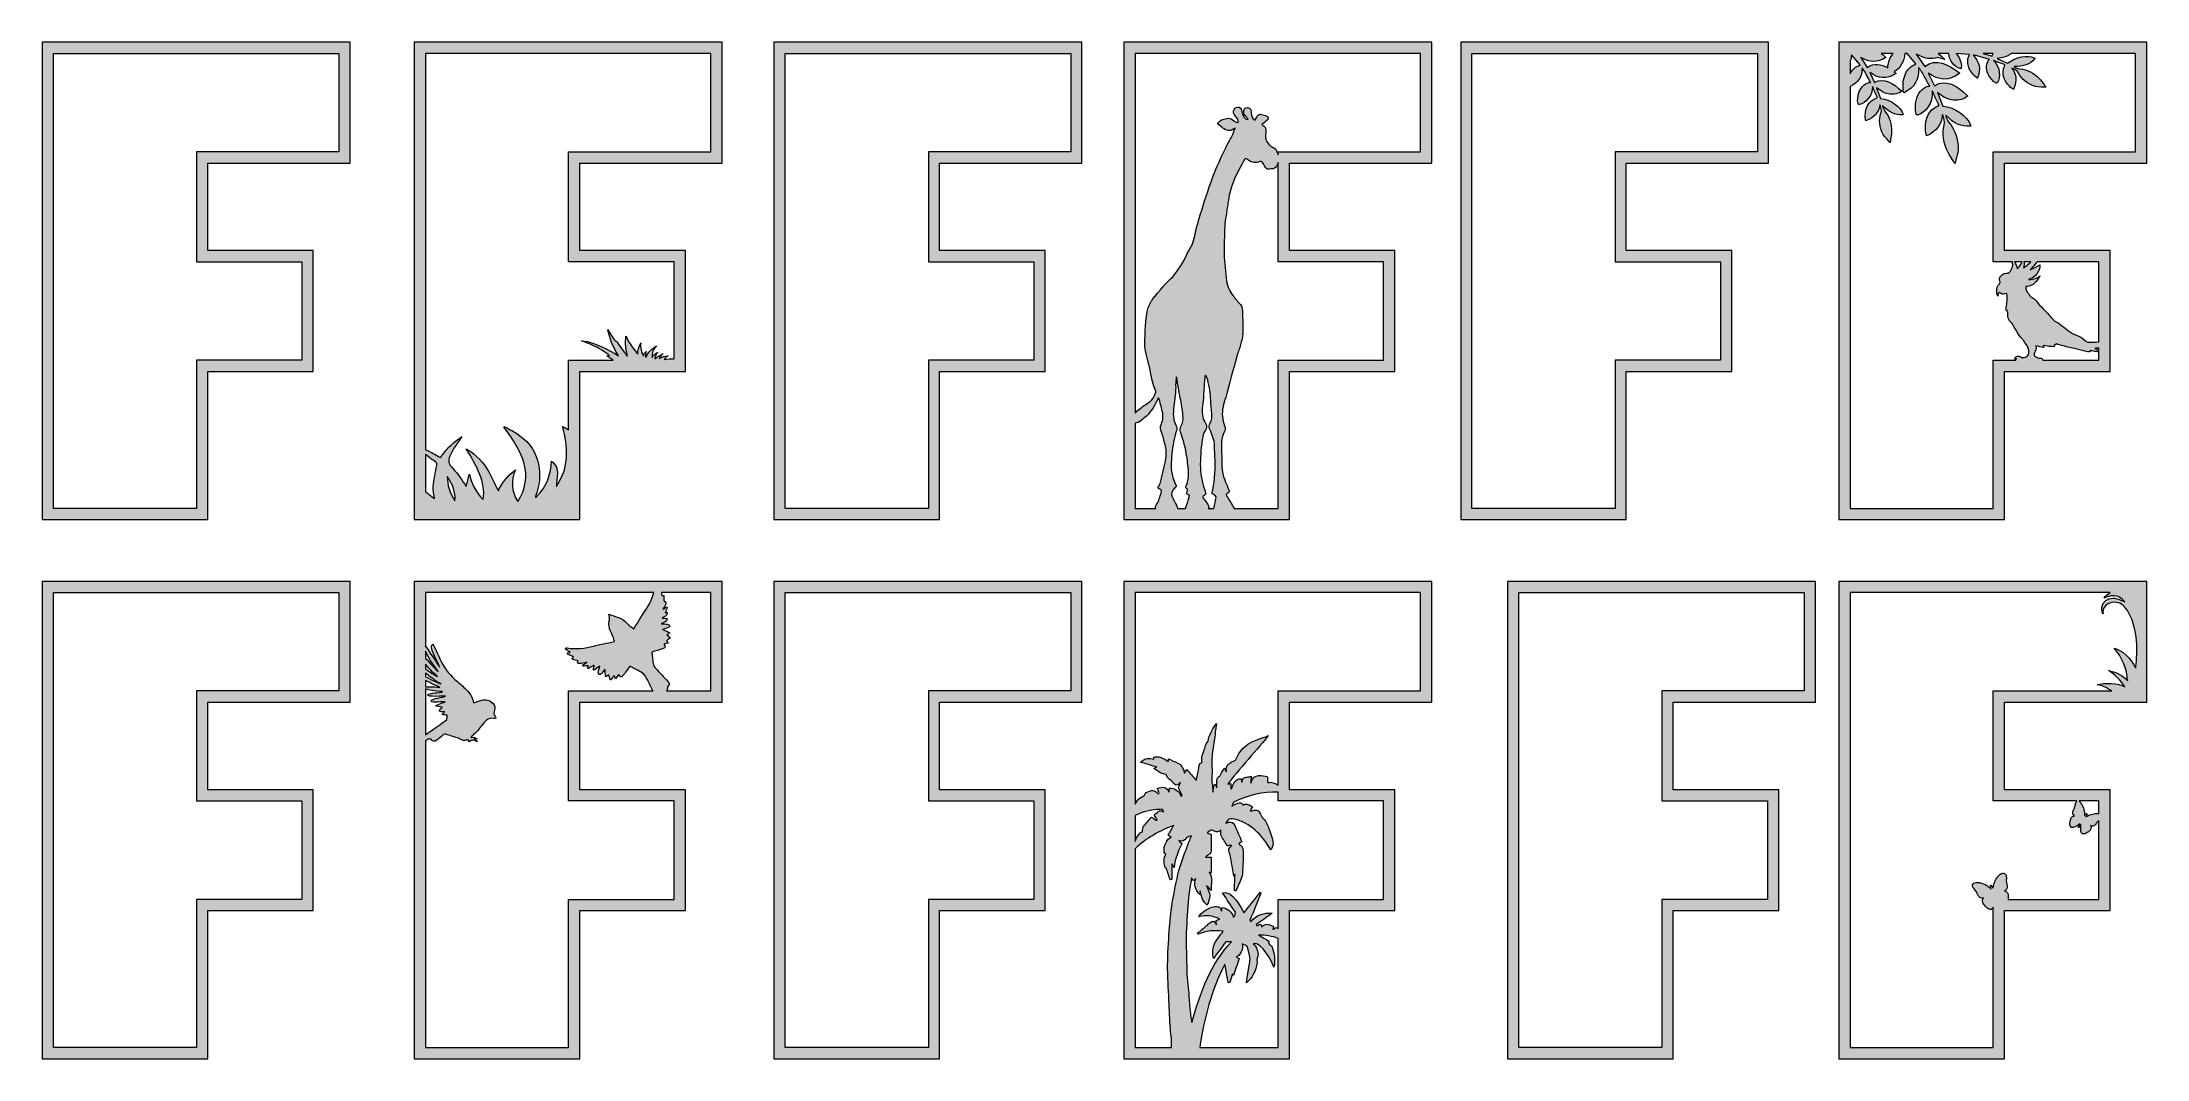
# Model space of a CAD drawing. Header units: millimetres. Extents: x 11 to 571, y -281 to -10.
import ezdxf

# ---------------------------------------------------------------- set-up
doc = ezdxf.new("R2010")
doc.units = ezdxf.units.MM
doc.header["$MEASUREMENT"] = 0
for name, color, linetype in [('Layer 1', 7, 'Continuous'), ('Layer 10', 7, 'Continuous'), ('Layer 11', 7, 'Continuous'), ('Layer 12', 7, 'Continuous'), ('Layer 2', 7, 'Continuous'), ('Layer 3', 7, 'Continuous'), ('Layer 4', 7, 'Continuous'), ('Layer 5', 7, 'Continuous'), ('Layer 6', 7, 'Continuous'), ('Layer 7', 7, 'Continuous'), ('Layer 8', 7, 'Continuous'), ('Layer 9', 7, 'Continuous')]:
    doc.layers.add(name, color=color, linetype=linetype)

msp = doc.modelspace()

# ---------------------------------------------------------------- hatches: boundary and pattern name
at = {"layer": 'Layer 1'}
h = msp.add_hatch(color=1, dxfattribs=at)
h.dxf.hatch_style = 2
h.paths.add_polyline_path([(571.27, -185.97), (571.27, -153.82), (489.35, -153.82), (489.35, -280.82), (533.41, -280.82), (533.41, -241.39), (561.48, -241.39), (561.48, -209.23), (533.41, -209.23), (533.41, -185.97)])
edge = h.paths.add_edge_path()
edge.add_spline(control_points=[(558.48, -212.23), (558.48, -212.23), (558.48, -215.64), (558.48, -215.64), (558.27, -215.59), (558.05, -215.58), (557.83, -215.59), (557.37, -215.59), (556.9, -215.64), (556.44, -215.78), (556.21, -215.84), (555.98, -215.94), (555.75, -216.06), (555.53, -216.18), (555.29, -216.37), (555.06, -216.45), (555.09, -216.24), (555.22, -216), (555.3, -215.8), (555.31, -215.77), (555.32, -215.74), (555.32, -215.71), (555.32, -215.67), (555.29, -215.64), (555.27, -215.62), (555.24, -215.6), (555.22, -215.59), (555.19, -215.59), (555.11, -215.59), (554.99, -215.79), (554.93, -215.85), (554.83, -215.97), (554.72, -216.09), (554.62, -216.21), (554.61, -216.22), (554.63, -216.06), (554.63, -216.06), (554.64, -215.98), (554.65, -215.91), (554.65, -215.84), (554.67, -215.68), (554.67, -215.53), (554.66, -215.39), (554.65, -215.09), (554.6, -214.8), (554.53, -214.53), (554.37, -213.96), (554.13, -213.4), (553.81, -212.96), (553.73, -212.85), (553.46, -212.52), (553.21, -212.23), (553.21, -212.23), (558.48, -212.23), (558.48, -212.23)], knot_values=[0, 0, 0, 0, 1, 1, 1, 2, 2, 2, 3, 3, 3, 4, 4, 4, 5, 5, 5, 6, 6, 6, 7, 7, 7, 8, 8, 8, 9, 9, 9, 10, 10, 10, 11, 11, 11, 12, 12, 12, 13, 13, 13, 14, 14, 14, 15, 15, 15, 16, 16, 16, 17, 17, 17, 18, 18, 18, 18], degree=3, periodic=1)
edge = h.paths.add_edge_path()
edge.add_spline(control_points=[(533.41, -212.23), (533.41, -212.23), (552.59, -212.23), (552.59, -212.23), (552.57, -212.37), (552.54, -212.5), (552.44, -212.59), (552.44, -212.59), (552.29, -212.85), (552.29, -212.85), (552.21, -213.22), (552.14, -213.59), (552.04, -213.96), (551.97, -214.2), (551.89, -214.45), (551.77, -214.68), (551.47, -215.27), (551.42, -215.91), (552, -216.22), (551.88, -216.25), (551.79, -216.28), (551.69, -216.3), (551.35, -216.37), (551.13, -216.62), (551.01, -216.99), (550.79, -217.64), (550.63, -218.91), (551.18, -219.24), (551.3, -219.32), (551.47, -219.32), (551.64, -219.29), (552.34, -219.19), (552.87, -218.67), (553.52, -218.3), (553.35, -218.6), (553.18, -218.88), (553.08, -219.21), (553.06, -219.25), (553.06, -219.32), (553.09, -219.33), (553.12, -219.33), (553.16, -219.3), (553.18, -219.26), (553.38, -219), (553.56, -218.73), (553.73, -218.45), (553.65, -218.58), (553.69, -219.07), (553.69, -219.23), (553.67, -219.53), (553.64, -219.83), (553.67, -220.12), (553.71, -220.48), (553.84, -220.82), (554.13, -220.94), (554.32, -221.03), (554.55, -221), (554.77, -220.93), (555.2, -220.78), (555.62, -220.49), (555.99, -220.14), (556.41, -219.74), (556.49, -219.45), (556.36, -218.96), (556.35, -218.9), (556.33, -218.84), (556.3, -218.76), (556.35, -218.78), (556.38, -218.79), (556.4, -218.81), (556.77, -219.03), (557.26, -218.9), (557.58, -218.45), (557.78, -218.17), (558, -217.89), (558.24, -217.66), (558.32, -217.59), (558.4, -217.52), (558.48, -217.46), (558.48, -217.46), (558.48, -238.39), (558.48, -238.39), (558.48, -238.39), (534.34, -238.39), (534.34, -238.39), (534.38, -238.07), (534.4, -237.75), (534.38, -237.42), (534.34, -236.73), (534.15, -236.44), (533.6, -236.17), (533.54, -236.15), (533.47, -236.12), (533.38, -236.08), (533.43, -236.05), (533.47, -236.04), (533.5, -236.03), (533.97, -235.87), (534.23, -235.32), (534.07, -234.69), (533.97, -234.3), (533.89, -233.88), (533.87, -233.49), (533.86, -233.1), (533.9, -232.72), (533.86, -232.33), (533.84, -232.12), (533.8, -231.89), (533.67, -231.72), (533.53, -231.53), (533.32, -231.44), (533.13, -231.42), (533.05, -231.42), (532.98, -231.42), (532.91, -231.43), (532.7, -231.45), (532.5, -231.54), (532.32, -231.66), (532.08, -231.82), (531.88, -232.04), (531.69, -232.27), (531.35, -232.69), (531.03, -233.15), (530.8, -233.67), (530.68, -233.93), (530.59, -234.21), (530.53, -234.5), (530.46, -234.79), (530.45, -235.16), (530.34, -235.43), (530.19, -235.24), (530.06, -234.94), (529.94, -234.71), (529.92, -234.68), (529.9, -234.65), (529.88, -234.63), (529.84, -234.6), (529.8, -234.6), (529.76, -234.61), (529.73, -234.61), (529.7, -234.62), (529.67, -234.65), (529.61, -234.72), (529.69, -234.98), (529.71, -235.08), (529.74, -235.27), (529.76, -235.45), (529.79, -235.64), (529.8, -235.66), (529.67, -235.52), (529.66, -235.52), (529.6, -235.45), (529.54, -235.38), (529.48, -235.32), (529.36, -235.19), (529.22, -235.07), (529.08, -234.97), (528.81, -234.75), (528.51, -234.58), (528.21, -234.44), (527.58, -234.14), (526.89, -233.93), (526.24, -233.88), (525.98, -233.85), (525.71, -233.87), (525.47, -233.96), (525.15, -234.08), (524.85, -234.37), (524.87, -234.83), (524.87, -234.83), (524.99, -235.16), (524.99, -235.16), (525.26, -235.52), (525.54, -235.87), (525.79, -236.24), (525.96, -236.48), (526.12, -236.75), (526.24, -237.03), (526.54, -237.75), (527.07, -238.28), (527.79, -238), (527.73, -238.13), (527.68, -238.24), (527.63, -238.34), (527.43, -238.7), (527.49, -239.1), (527.72, -239.48), (528.15, -240.18), (529.16, -241.29), (529.88, -241.06), (530.05, -241), (530.18, -240.85), (530.28, -240.69), (530.33, -240.61), (530.37, -240.53), (530.41, -240.45), (530.41, -240.45), (530.41, -241.39), (530.41, -241.39), (530.41, -241.39), (530.41, -277.82), (530.41, -277.82), (530.41, -277.82), (492.35, -277.82), (492.35, -277.82), (492.35, -277.82), (492.35, -156.82), (492.35, -156.82), (492.35, -156.82), (561.53, -156.82), (561.53, -156.82), (560.8, -157.18), (560.2, -157.67), (559.86, -158.29), (561.34, -157.59), (563.64, -156.93), (565.36, -159.28), (564.11, -158.57), (562.46, -157.97), (561.13, -158.5), (558.52, -159.52), (559.3, -162.18), (559.59, -162.48), (559.29, -161.2), (560.3, -159.85), (561.57, -159.5), (562.85, -159.16), (564.37, -159.51), (565.24, -160.51), (570.05, -165.98), (568.27, -176.8), (568.27, -176.8), (566.88, -174.21), (564.74, -172.12), (562.53, -171.57), (564.55, -173.87), (566.05, -177.18), (566.14, -180.24), (565.11, -178.86), (562.75, -177.85), (561.05, -177.57), (562.35, -178.17), (564.71, -180.56), (565.38, -181.83), (563.68, -180.85), (559.88, -180.73), (558.01, -181.35), (559.12, -181.33), (560.6, -182.13), (561.93, -182.97), (561.93, -182.97), (533.41, -182.97), (533.41, -182.97), (533.41, -182.97), (530.41, -182.97), (530.41, -182.97), (530.41, -182.97), (530.41, -185.97), (530.41, -185.97), (530.41, -185.97), (530.41, -209.23), (530.41, -209.23), (530.41, -209.23), (530.41, -212.23), (530.41, -212.23), (530.41, -212.23), (533.41, -212.23), (533.41, -212.23)], knot_values=[0, 0, 0, 0, 1, 1, 1, 2, 2, 2, 3, 3, 3, 4, 4, 4, 5, 5, 5, 6, 6, 6, 7, 7, 7, 8, 8, 8, 9, 9, 9, 10, 10, 10, 11, 11, 11, 12, 12, 12, 13, 13, 13, 14, 14, 14, 15, 15, 15, 16, 16, 16, 17, 17, 17, 18, 18, 18, 19, 19, 19, 20, 20, 20, 21, 21, 21, 22, 22, 22, 23, 23, 23, 24, 24, 24, 25, 25, 25, 26, 26, 26, 27, 27, 27, 28, 28, 28, 29, 29, 29, 30, 30, 30, 31, 31, 31, 32, 32, 32, 33, 33, 33, 34, 34, 34, 35, 35, 35, 36, 36, 36, 37, 37, 37, 38, 38, 38, 39, 39, 39, 40, 40, 40, 41, 41, 41, 42, 42, 42, 43, 43, 43, 44, 44, 44, 45, 45, 45, 46, 46, 46, 47, 47, 47, 48, 48, 48, 49, 49, 49, 50, 50, 50, 51, 51, 51, 52, 52, 52, 53, 53, 53, 54, 54, 54, 55, 55, 55, 56, 56, 56, 57, 57, 57, 58, 58, 58, 59, 59, 59, 60, 60, 60, 61, 61, 61, 62, 62, 62, 63, 63, 63, 64, 64, 64, 65, 65, 65, 66, 66, 66, 67, 67, 67, 68, 68, 68, 69, 69, 69, 70, 70, 70, 71, 71, 71, 72, 72, 72, 73, 73, 73, 74, 74, 74, 75, 75, 75, 76, 76, 76, 77, 77, 77, 78, 78, 78, 79, 79, 79, 80, 80, 80, 81, 81, 81, 82, 82, 82, 83, 83, 83, 84, 84, 84, 85, 85, 85, 86, 86, 86, 87, 87, 87, 88, 88, 88, 89, 89, 89, 89], degree=3, periodic=1)
at = {"layer": 'Layer 10'}
h = msp.add_hatch(color=2, dxfattribs=at)
h.dxf.hatch_style = 2
h.paths.add_polyline_path([(287.99, -153.82), (206.07, -153.82), (206.07, -280.82), (250.13, -280.82), (250.13, -241.39), (278.2, -241.39), (278.2, -209.23), (250.13, -209.23), (250.13, -185.97), (287.99, -185.97)])
h.paths.add_polyline_path([(284.99, -156.82), (284.99, -182.97), (250.13, -182.97), (247.13, -182.97), (247.13, -185.97), (247.13, -209.23), (247.13, -212.23), (250.13, -212.23), (275.2, -212.23), (275.2, -238.39), (250.13, -238.39), (247.13, -238.39), (247.13, -241.39), (247.13, -277.82), (209.07, -277.82), (209.07, -156.82)])
at = {"layer": 'Layer 11'}
h = msp.add_hatch(color=1, dxfattribs=at)
h.dxf.hatch_style = 2
h.paths.add_polyline_path([(381.03, -185.97), (381.03, -153.82), (299.11, -153.82), (299.11, -280.82), (343.17, -280.82), (343.17, -241.39), (371.24, -241.39), (371.24, -209.23), (343.17, -209.23), (343.17, -185.97)])
edge = h.paths.add_edge_path()
edge.add_spline(control_points=[(307.97, -217.24), (307.93, -217.29), (307.88, -217.34), (307.83, -217.39), (307.38, -217.1), (306.93, -216.81), (306.45, -216.5), (305.74, -217.34), (305.02, -218.12), (304.38, -218.99), (304.17, -219.29), (304.18, -219.85), (304.07, -220.4), (303.39, -220.49), (302.34, -222.06), (302.11, -222.99), (302.11, -222.99), (302.11, -216.11), (302.11, -216.11), (304.2, -215.04), (306.42, -214.6), (308.71, -214.45), (309.5, -214.39), (309.5, -214.41), (309.71, -215.17), (308.98, -214.52), (308.26, -214.77), (307.24, -216.02), (307.48, -216.43), (307.73, -216.83), (307.97, -217.24)], knot_values=[0, 0, 0, 0, 1, 1, 1, 2, 2, 2, 3, 3, 3, 4, 4, 4, 5, 5, 5, 6, 6, 6, 7, 7, 7, 8, 8, 8, 9, 9, 9, 10, 10, 10, 10], degree=3, periodic=1)
edge = h.paths.add_edge_path()
edge.add_spline(control_points=[(302.11, -224.97), (305.17, -222.04), (308.61, -220.17), (312.4, -218.72), (311.85, -219.72), (311.4, -220.52), (310.95, -221.33), (311.2, -221.51), (311.41, -221.66), (311.68, -221.85), (310.5, -222.39), (309.71, -224.18), (309.83, -225.93), (309.85, -226.09), (310.11, -226.22), (310.26, -226.37), (309.76, -227.17), (309.7, -229.14), (310.19, -230.09), (310.22, -230.15), (310.36, -230.1), (310.4, -230.09), (310.77, -231.18), (311.11, -232.19), (311.45, -233.21), (311.61, -233.17), (311.76, -233.13), (311.92, -233.08), (311.92, -233.08), (311.92, -228.96), (311.92, -228.96), (312.03, -229.13), (312.18, -229.38), (312.5, -229.9), (312.73, -227.38), (313.64, -225.48), (314.58, -223.6), (314.26, -223.27), (314.01, -223.02), (313.77, -222.77), (314.6, -223.12), (315.24, -222.92), (315.83, -222.05), (316.09, -221.68), (316.67, -221.67), (317.09, -221.5), (316.69, -222.53), (316.3, -223.44), (315.97, -224.39), (315.22, -226.49), (314.36, -228.55), (313.8, -230.73), (313.07, -233.56), (312.49, -236.47), (312.01, -239.4), (311.62, -241.82), (311.4, -244.29), (311.22, -246.76), (311, -249.76), (310.79, -252.78), (310.78, -255.8), (310.77, -258.92), (310.98, -262.05), (311.12, -265.18), (311.23, -267.76), (311.3, -270.35), (311.53, -272.92), (311.67, -274.56), (311.94, -276.19), (311.8, -277.82), (311.8, -277.82), (302.11, -277.82), (302.11, -277.82), (302.11, -277.82), (302.11, -224.97), (302.11, -224.97)], knot_values=[0, 0, 0, 0, 1, 1, 1, 2, 2, 2, 3, 3, 3, 4, 4, 4, 5, 5, 5, 6, 6, 6, 7, 7, 7, 8, 8, 8, 9, 9, 9, 10, 10, 10, 11, 11, 11, 12, 12, 12, 13, 13, 13, 14, 14, 14, 15, 15, 15, 16, 16, 16, 17, 17, 17, 18, 18, 18, 19, 19, 19, 20, 20, 20, 21, 21, 21, 22, 22, 22, 23, 23, 23, 24, 24, 24, 25, 25, 25, 25], degree=3, periodic=1)
edge = h.paths.add_edge_path()
edge.add_spline(control_points=[(319.31, -277.82), (320.47, -270), (322.44, -262.54), (325.98, -255.6), (326.31, -257.36), (326.6, -258.94), (326.89, -260.52), (327.03, -260.53), (327.18, -260.53), (327.33, -260.54), (327.55, -259.71), (327.77, -258.88), (327.97, -258.16), (327.96, -258.16), (328.08, -258.35), (328.29, -258.67), (328.81, -257.1), (329.29, -255.65), (329.79, -254.12), (329.5, -253.94), (329.27, -253.81), (329.01, -253.65), (330.12, -253.45), (331.04, -251.41), (330.58, -250.2), (331.12, -250.48), (331.66, -250.75), (331.97, -250.92), (332.26, -252.05), (332.51, -253.04), (332.77, -254.06), (332.44, -256.08), (332.09, -258.25), (331.72, -260.56), (333.34, -259.24), (334.21, -257.44), (334.61, -255.21), (334.69, -254.76), (334.24, -254.47), (334.65, -253.84), (335.23, -252.93), (334.4, -250.62), (333.53, -250.22), (334.82, -249.51), (337.39, -252.38), (339.07, -256.38), (339.4, -254.6), (339.24, -252.62), (338.55, -251.11), (338.37, -250.71), (337.98, -250.48), (337.67, -250.16), (337.85, -249.32), (337.22, -249.17), (336.72, -248.89), (336.22, -248.6), (335.72, -248.31), (334.99, -247.88), (336.82, -247.89), (338.52, -248.18), (340.17, -248.79), (340.17, -248.79), (340.17, -277.82), (340.17, -277.82), (340.17, -277.82), (319.31, -277.82), (319.31, -277.82)], knot_values=[0, 0, 0, 0, 1, 1, 1, 2, 2, 2, 3, 3, 3, 4, 4, 4, 5, 5, 5, 6, 6, 6, 7, 7, 7, 8, 8, 8, 9, 9, 9, 10, 10, 10, 11, 11, 11, 12, 12, 12, 13, 13, 13, 14, 14, 14, 15, 15, 15, 16, 16, 16, 17, 17, 17, 18, 18, 18, 19, 19, 19, 20, 20, 20, 21, 21, 21, 22, 22, 22, 22], degree=3, periodic=1)
edge = h.paths.add_edge_path()
edge.add_spline(control_points=[(368.24, -212.23), (368.24, -212.23), (368.24, -238.39), (368.24, -238.39), (368.24, -238.39), (343.17, -238.39), (343.17, -238.39), (343.17, -238.39), (340.17, -238.39), (340.17, -238.39), (340.17, -238.39), (340.17, -241.39), (340.17, -241.39), (340.17, -241.39), (340.17, -246.14), (340.17, -246.14), (339.83, -245.84), (339.43, -245.73), (338.94, -246.36), (338.91, -246.39), (338.84, -246.35), (338.77, -246.34), (338.84, -246.1), (338.91, -245.86), (338.98, -245.63), (337.45, -244.77), (336.75, -244.78), (335.79, -245.7), (335.65, -244.09), (334.76, -245.94), (334.36, -245.1), (335.75, -244.11), (337.14, -243.14), (338.61, -242.1), (336.44, -241.87), (334.52, -242.41), (332.9, -244.33), (332.82, -244.2), (332.75, -244.06), (332.67, -243.93), (333.65, -241.53), (334.62, -239.12), (335.6, -236.71), (335.54, -236.64), (335.49, -236.57), (335.44, -236.5), (333.97, -238.34), (332.51, -240.18), (331.06, -242), (329.29, -238.17), (327.1, -236.13), (325.4, -236.65), (326.51, -238.35), (327.65, -240.09), (328.79, -241.82), (328.77, -241.99), (328.79, -242.29), (328.71, -242.54), (328.64, -242.76), (328.47, -242.92), (328.32, -243.14), (327.81, -241.69), (326.62, -240.7), (325.29, -240.56), (325.26, -240.77), (325.22, -240.98), (325.14, -241.56), (324.77, -240.09), (324.06, -240.21), (323.36, -240.31), (323.09, -240.35), (322.83, -240.42), (322.57, -240.49), (321.36, -240.77), (319.54, -242.09), (319.06, -243.03), (320.94, -242.48), (322.74, -242.71), (324.68, -243.66), (324.23, -243.8), (323.94, -243.89), (323.65, -243.98), (323.68, -244.26), (323.7, -244.51), (323.76, -245.12), (323.25, -243.89), (322.68, -244.13), (322.14, -244.53), (321.77, -244.8), (321.44, -245.17), (321.07, -245.46), (320.29, -246.11), (319.5, -246.73), (318.72, -247.37), (318.76, -247.47), (318.8, -247.57), (318.84, -247.67), (321.05, -246.8), (323.28, -246.48), (325.54, -246.89), (324.78, -247.94), (323.96, -248.85), (323.36, -249.96), (322.66, -251.24), (322.71, -252.74), (322.99, -254.12), (324.09, -252.61), (325.16, -251.14), (326.24, -249.67), (326.24, -249.67), (327.78, -249.67), (327.78, -249.67), (322.35, -255.41), (319.47, -263), (317.23, -271.15), (316.98, -269.81), (316.78, -268.48), (316.65, -267.13), (316.52, -265.66), (316.46, -264.17), (316.34, -262.69), (316.24, -261.5), (316.03, -260.33), (315.97, -259.14), (315.86, -257.05), (315.83, -254.96), (315.79, -252.88), (315.75, -250.98), (315.65, -249.09), (315.74, -247.2), (315.88, -244.11), (316.09, -241.02), (316.36, -237.95), (316.52, -236.23), (316.85, -234.54), (317.13, -232.64), (317.36, -233.02), (317.48, -233.21), (317.59, -233.4), (317.8, -233.24), (317.98, -233.1), (318.27, -232.87), (317.7, -234.23), (318.12, -235.77), (319.34, -237.13), (319.38, -236.79), (319.41, -236.47), (319.45, -236.14), (319.74, -237.68), (320.12, -239.09), (321.34, -239.97), (321.59, -239.09), (322.05, -238.23), (322.01, -237.4), (321.98, -236.54), (321.46, -235.7), (321.12, -234.74), (321.53, -235.17), (321.87, -235.52), (322.34, -236.01), (322.25, -234.28), (322.98, -232.68), (321.85, -231.19), (322.13, -231.29), (322.29, -231.34), (322.39, -231.37), (322.39, -231.37), (322.39, -227.19), (322.39, -227.19), (322.39, -227.19), (320.83, -227.19), (320.83, -227.19), (321.18, -226.82), (321.57, -226.65), (321.92, -226.38), (322.11, -226.23), (322.35, -225.93), (322.36, -225.69), (322.39, -224.17), (322.38, -222.64), (322.38, -221.11), (322.11, -221.01), (321.82, -220.9), (321.34, -220.72), (321.82, -220.39), (322.2, -219.9), (322.45, -219.99), (323.32, -220.29), (324.15, -220.86), (324.91, -219.93), (324.95, -220.54), (324.85, -221.11), (325.03, -221.44), (325.52, -222.39), (326.13, -223.24), (326.75, -224.21), (326.84, -224.18), (327.01, -224.11), (327.18, -224.08), (327.36, -224.06), (327.54, -224.08), (327.85, -224.08), (326.93, -224.91), (326.97, -224.89), (327.26, -226.08), (327.58, -227.39), (327.82, -228.72), (328.07, -230.04), (328.19, -230.72), (328.26, -231.41), (328.36, -232.21), (328.57, -231.93), (328.7, -231.75), (328.72, -231.73), (328.66, -233.05), (328.6, -234.56), (328.53, -236.07), (328.66, -236.11), (328.79, -236.14), (328.92, -236.18), (329.45, -234.92), (330.08, -233.7), (330.49, -232.38), (330.81, -231.36), (330.7, -230.17), (330.79, -229.11), (330.88, -227.94), (330.88, -226.8), (330.85, -225.64), (330.83, -224.7), (330.51, -224.06), (329.81, -223.71), (329.78, -223.7), (329.79, -223.59), (329.78, -223.47), (329.98, -223.37), (330.18, -223.28), (330.54, -223.09), (329.87, -221.57), (329.24, -220.15), (328.62, -218.72), (328.25, -217.88), (327.66, -217.76), (326.98, -217.9), (326.75, -217.95), (326.52, -218.05), (326.23, -218.14), (326.88, -216.63), (327.82, -216.9), (328.8, -217.13), (332.66, -218.01), (335.76, -221.09), (338.26, -225.23), (338.28, -225.26), (338.56, -224.46), (338.89, -223.74), (338.54, -221.49), (337.81, -219.47), (336.81, -217.62), (336.53, -217.09), (335.93, -216.81), (335.71, -216.26), (335.08, -214.72), (334.6, -214.36), (333.34, -214.82), (333.18, -214.88), (333.01, -214.83), (332.7, -214.83), (332.97, -214.4), (333.15, -214.1), (333.34, -213.8), (331.97, -212.9), (331.61, -212.84), (330.8, -213.37), (330.57, -212.41), (329.45, -212.51), (327.9, -213.57), (328.03, -213.16), (328.18, -212.6), (328.45, -212.47), (332.23, -210.72), (336.12, -209.67), (340.17, -209.89), (340.17, -209.89), (340.17, -212.23), (340.17, -212.23), (340.17, -212.23), (343.17, -212.23), (343.17, -212.23), (343.17, -212.23), (368.24, -212.23), (368.24, -212.23)], knot_values=[0, 0, 0, 0, 1, 1, 1, 2, 2, 2, 3, 3, 3, 4, 4, 4, 5, 5, 5, 6, 6, 6, 7, 7, 7, 8, 8, 8, 9, 9, 9, 10, 10, 10, 11, 11, 11, 12, 12, 12, 13, 13, 13, 14, 14, 14, 15, 15, 15, 16, 16, 16, 17, 17, 17, 18, 18, 18, 19, 19, 19, 20, 20, 20, 21, 21, 21, 22, 22, 22, 23, 23, 23, 24, 24, 24, 25, 25, 25, 26, 26, 26, 27, 27, 27, 28, 28, 28, 29, 29, 29, 30, 30, 30, 31, 31, 31, 32, 32, 32, 33, 33, 33, 34, 34, 34, 35, 35, 35, 36, 36, 36, 37, 37, 37, 38, 38, 38, 39, 39, 39, 40, 40, 40, 41, 41, 41, 42, 42, 42, 43, 43, 43, 44, 44, 44, 45, 45, 45, 46, 46, 46, 47, 47, 47, 48, 48, 48, 49, 49, 49, 50, 50, 50, 51, 51, 51, 52, 52, 52, 53, 53, 53, 54, 54, 54, 55, 55, 55, 56, 56, 56, 57, 57, 57, 58, 58, 58, 59, 59, 59, 60, 60, 60, 61, 61, 61, 62, 62, 62, 63, 63, 63, 64, 64, 64, 65, 65, 65, 66, 66, 66, 67, 67, 67, 68, 68, 68, 69, 69, 69, 70, 70, 70, 71, 71, 71, 72, 72, 72, 73, 73, 73, 74, 74, 74, 75, 75, 75, 76, 76, 76, 77, 77, 77, 78, 78, 78, 79, 79, 79, 80, 80, 80, 81, 81, 81, 82, 82, 82, 83, 83, 83, 84, 84, 84, 85, 85, 85, 86, 86, 86, 87, 87, 87, 88, 88, 88, 89, 89, 89, 90, 90, 90, 91, 91, 91, 92, 92, 92, 93, 93, 93, 94, 94, 94, 95, 95, 95, 96, 96, 96, 97, 97, 97, 97], degree=3, periodic=1)
edge = h.paths.add_edge_path()
edge.add_spline(control_points=[(340.17, -182.97), (340.17, -182.97), (340.17, -185.97), (340.17, -185.97), (340.17, -185.97), (340.17, -208.06), (340.17, -208.06), (339.53, -207.5), (338.22, -207.05), (337.48, -207.36), (337.27, -207.03), (337.47, -205.72), (337.29, -205.72), (335.93, -205.71), (333.86, -204.46), (332.89, -207.47), (332.93, -206.93), (332.96, -206.4), (333.02, -205.61), (332.13, -206.25), (330.88, -205.2), (330.52, -207.25), (330.44, -206.8), (330.39, -206.53), (330.35, -206.31), (328.87, -206.27), (328.24, -207.57), (327.76, -209.09), (327.69, -209.02), (327.62, -208.96), (327.55, -208.89), (327.57, -208.47), (327.6, -208.05), (327.62, -207.62), (327.43, -207.65), (327.26, -207.67), (326.82, -207.73), (328.87, -204.67), (335.63, -197.64), (337.51, -194.83), (336.33, -195.74), (330.72, -195.96), (328.86, -201.36), (328.32, -201.55), (327.82, -201.85), (327.33, -202.16), (326.56, -202.64), (326.16, -203.35), (326.43, -204.51), (326.26, -204.23), (326.1, -203.94), (325.83, -203.47), (325.4, -204.24), (325.04, -204.89), (324.64, -205.62), (323.52, -206.01), (323.96, -207.42), (323.84, -208.69), (323.65, -208.23), (323.54, -207.98), (323.44, -207.73), (323.35, -207.79), (323.27, -207.85), (323.18, -207.9), (323.06, -208.55), (322.93, -209.2), (322.81, -209.85), (322.81, -208.38), (322.41, -206.98), (322.56, -205.45), (322.7, -203.95), (322.45, -202.41), (322.55, -200.9), (322.65, -199.34), (322.95, -197.81), (323.16, -196.26), (323.37, -194.72), (323.57, -193.19), (323.77, -191.65), (323.23, -192.25), (322.88, -192.9), (322.56, -193.58), (322.22, -194.3), (321.62, -195.07), (321.65, -195.77), (321.7, -196.72), (321, -196.77), (320.86, -197.45), (320.66, -198.47), (320.18, -199.4), (319.92, -200.41), (319.8, -200.92), (319.9, -201.53), (319.9, -202.07), (318.93, -202.05), (319.22, -203.33), (319, -204.06), (318.73, -204.91), (318.62, -205.84), (318.43, -206.76), (317.52, -205.75), (316.69, -204.82), (315.85, -203.87), (315.63, -204.23), (315.47, -204.5), (315.26, -204.84), (314.71, -201.78), (312.57, -202.02), (311.01, -200.99), (310.98, -201.36), (310.96, -201.53), (310.94, -201.77), (310.27, -200.9), (307.82, -200.14), (307.1, -200.55), (307.04, -200.58), (307.09, -200.89), (307.09, -201.12), (305.96, -200.8), (304.84, -200.74), (303.55, -201.91), (305.24, -202.41), (306.7, -202.85), (307.95, -203.23), (307.88, -203.25), (307.56, -203.37), (307.08, -203.56), (307.9, -204.08), (308.56, -204.54), (309.24, -204.91), (309.65, -205.12), (310.43, -205.09), (310.48, -205.35), (310.72, -206.49), (311.66, -206.5), (312.12, -207.22), (312.76, -208.21), (313.43, -208.31), (314.16, -207.24), (313.98, -207.78), (313.81, -208.32), (313.67, -208.74), (314.01, -209.47), (314.31, -210.12), (314.62, -210.76), (314.54, -210.86), (314.46, -210.95), (314.38, -211.05), (313.73, -209.35), (312.59, -208.85), (311.25, -208.82), (311.23, -209.13), (311.21, -209.42), (311.18, -209.85), (310.56, -208.53), (309.53, -208.28), (308.01, -208.94), (308.19, -209.33), (308.37, -209.71), (308.55, -210.09), (308.5, -210.18), (308.45, -210.28), (308.4, -210.37), (308.11, -210.16), (307.8, -209.99), (307.54, -209.72), (306.9, -209.08), (304.87, -209.69), (304.59, -210.65), (304.58, -210.69), (304.61, -210.74), (304.63, -210.76), (304.21, -210.99), (303.79, -211.17), (303.41, -211.44), (302.86, -211.82), (302.51, -212.47), (302.11, -213.05), (302.11, -213.05), (302.11, -156.82), (302.11, -156.82), (302.11, -156.82), (378.03, -156.82), (378.03, -156.82), (378.03, -156.82), (378.03, -182.97), (378.03, -182.97), (378.03, -182.97), (343.17, -182.97), (343.17, -182.97), (343.17, -182.97), (340.17, -182.97), (340.17, -182.97)], knot_values=[0, 0, 0, 0, 1, 1, 1, 2, 2, 2, 3, 3, 3, 4, 4, 4, 5, 5, 5, 6, 6, 6, 7, 7, 7, 8, 8, 8, 9, 9, 9, 10, 10, 10, 11, 11, 11, 12, 12, 12, 13, 13, 13, 14, 14, 14, 15, 15, 15, 16, 16, 16, 17, 17, 17, 18, 18, 18, 19, 19, 19, 20, 20, 20, 21, 21, 21, 22, 22, 22, 23, 23, 23, 24, 24, 24, 25, 25, 25, 26, 26, 26, 27, 27, 27, 28, 28, 28, 29, 29, 29, 30, 30, 30, 31, 31, 31, 32, 32, 32, 33, 33, 33, 34, 34, 34, 35, 35, 35, 36, 36, 36, 37, 37, 37, 38, 38, 38, 39, 39, 39, 40, 40, 40, 41, 41, 41, 42, 42, 42, 43, 43, 43, 44, 44, 44, 45, 45, 45, 46, 46, 46, 47, 47, 47, 48, 48, 48, 49, 49, 49, 50, 50, 50, 51, 51, 51, 52, 52, 52, 53, 53, 53, 54, 54, 54, 55, 55, 55, 56, 56, 56, 57, 57, 57, 58, 58, 58, 59, 59, 59, 60, 60, 60, 61, 61, 61, 62, 62, 62, 63, 63, 63, 64, 64, 64, 64], degree=3, periodic=1)
at = {"layer": 'Layer 12'}
h = msp.add_hatch(color=2, dxfattribs=at)
h.dxf.hatch_style = 2
h.paths.add_polyline_path([(483.12, -153.82), (401.2, -153.82), (401.2, -280.82), (445.26, -280.82), (445.26, -241.39), (473.33, -241.39), (473.33, -209.23), (445.26, -209.23), (445.26, -185.97), (483.12, -185.97)])
h.paths.add_polyline_path([(480.12, -156.82), (480.12, -182.97), (445.26, -182.97), (442.26, -182.97), (442.26, -185.97), (442.26, -209.23), (442.26, -212.23), (445.26, -212.23), (470.33, -212.23), (470.33, -238.39), (445.26, -238.39), (442.26, -238.39), (442.26, -241.39), (442.26, -277.82), (404.2, -277.82), (404.2, -156.82)])
at = {"layer": 'Layer 2'}
h = msp.add_hatch(color=2, dxfattribs=at)
h.dxf.hatch_style = 2
h.paths.add_polyline_path([(93.31, -10.41), (11.39, -10.41), (11.39, -137.41), (55.45, -137.41), (55.45, -97.98), (83.52, -97.98), (83.52, -65.82), (55.45, -65.82), (55.45, -42.57), (93.31, -42.57)])
h.paths.add_polyline_path([(90.31, -13.41), (90.31, -39.57), (55.45, -39.57), (52.45, -39.57), (52.45, -42.57), (52.45, -65.82), (52.45, -68.82), (55.45, -68.82), (80.52, -68.82), (80.52, -94.98), (55.45, -94.98), (52.45, -94.98), (52.45, -97.98), (52.45, -134.41), (14.39, -134.41), (14.39, -13.41)])
at = {"layer": 'Layer 3'}
h = msp.add_hatch(color=1, dxfattribs=at)
h.dxf.hatch_style = 2
h.paths.add_polyline_path([(192.31, -42.57), (192.31, -10.41), (110.38, -10.41), (110.38, -137.41), (154.45, -137.41), (154.45, -97.98), (182.51, -97.98), (182.51, -65.82), (154.45, -65.82), (154.45, -42.57)])
edge = h.paths.add_edge_path()
edge.add_spline(control_points=[(116.37, -122.97), (116.07, -124.85), (115.59, -126.72), (115.4, -128.59), (115.3, -129.69), (115.64, -130.8), (115.77, -131.86), (114.96, -131.23), (114.2, -130.58), (113.38, -129.94), (113.38, -129.94), (113.38, -120.1), (113.38, -120.1), (114.29, -120.77), (115.19, -121.46), (116.08, -122.14), (116.38, -122.37), (116.42, -122.7), (116.37, -122.97)], knot_values=[0, 0, 0, 0, 1, 1, 1, 2, 2, 2, 3, 3, 3, 4, 4, 4, 5, 5, 5, 6, 6, 6, 6], degree=3, periodic=1)
edge = h.paths.add_edge_path()
edge.add_spline(control_points=[(121.21, -132.38), (119.72, -130.28), (119.2, -128.13), (119.18, -125.95), (120.69, -128.04), (121.34, -130.19), (121.21, -132.38)], knot_values=[0, 0, 0, 0, 1, 1, 1, 2, 2, 2, 2], degree=3, periodic=1)
edge = h.paths.add_edge_path()
edge.add_spline(control_points=[(179.51, -68.82), (179.51, -68.82), (179.51, -94.65), (179.51, -94.65), (178.66, -94.52), (177.73, -94.68), (176.86, -94.85), (177.07, -94.4), (177.47, -94.04), (177.94, -93.88), (177.1, -93.86), (176.26, -94.1), (175.55, -94.55), (175.75, -94.03), (176.12, -93.59), (176.59, -93.29), (175.98, -93.68), (174.99, -94.03), (174.41, -94.63), (174.5, -93.97), (174.68, -93.34), (175.15, -92.89), (174.51, -93.17), (173.98, -93.67), (173.68, -94.29), (173.53, -93.18), (173.96, -92.01), (174.8, -91.26), (173.54, -91.88), (172.52, -92.96), (171.98, -94.26), (171.81, -93.76), (171.84, -93.2), (172.05, -92.72), (171.66, -93), (171.4, -93.46), (171.36, -93.95), (170.75, -92.89), (170.49, -91.64), (170.62, -90.42), (170.07, -91.31), (169.8, -92.36), (169.83, -93.4), (168.74, -92.01), (167.13, -89.84), (166.7, -88.57), (166.66, -89.15), (166.58, -89.74), (166.59, -90.32), (166.6, -90.97), (166.64, -91.63), (166.74, -92.27), (166.83, -92.8), (166.98, -93.32), (167.08, -93.84), (167.08, -93.84), (166.94, -93.84), (166.94, -93.84), (166.22, -92.85), (164.29, -90.17), (164.07, -89.97), (163.78, -89.73), (163.52, -89.46), (163.29, -89.16), (162.9, -88.62), (162.6, -88.01), (162.25, -87.44), (162.13, -87.24), (162, -87.04), (161.86, -86.85), (162.33, -89.16), (163.22, -91.39), (164.51, -93.53), (164.57, -93.63), (164.63, -93.74), (164.68, -93.84), (164.68, -93.84), (158.77, -90), (154.9, -89.85), (155.88, -90.28), (156.91, -90.63), (157.88, -91.06), (159.56, -91.82), (161.1, -92.71), (162.32, -93.84), (162.32, -93.84), (161.64, -93.84), (161.64, -93.84), (161.87, -93.99), (162.11, -94.16), (162.35, -94.34), (162.66, -94.58), (162.98, -94.79), (163.3, -94.98), (163.3, -94.98), (151.45, -94.98), (151.45, -94.98), (151.45, -94.98), (151.45, -113.62), (151.45, -113.62), (151.03, -113.27), (150.51, -112.93), (149.8, -112.6), (151.34, -118.06), (151.68, -123.38), (148.18, -128.62), (148.22, -127.47), (148.44, -126.33), (148.47, -125.18), (148.5, -124.03), (148.22, -122.88), (146.92, -121.83), (146.66, -125.17), (145.89, -128.45), (142.73, -131.55), (142.6, -131.45), (142.57, -131.36), (142.61, -131.26), (143.69, -128.4), (144.05, -125.53), (143.43, -122.64), (142.84, -119.89), (141.51, -117.22), (138.09, -114.81), (137.04, -114.07), (135.72, -113.4), (134.52, -112.7), (134.41, -112.73), (134.3, -112.75), (134.19, -112.78), (139.24, -119.27), (142.37, -125.83), (137.91, -132.62), (136.24, -129.83), (136.01, -127.02), (137.28, -124.18), (135, -125.95), (133.55, -127.83), (132.75, -129.75), (131.76, -127.81), (130.94, -125.86), (129.76, -123.94), (128.26, -121.51), (125.68, -119.17), (124.23, -118.6), (126.86, -123), (129.55, -127.42), (128.7, -132.04), (126.54, -129.88), (125.6, -127.61), (125.05, -125.27), (124.75, -126.42), (124.46, -127.56), (124.21, -128.56), (123.11, -127.05), (122.18, -125.37), (120.64, -123.8), (119.55, -122.69), (119.27, -121.66), (119.87, -120.53), (120.24, -119.83), (120.48, -119.13), (120.91, -118.44), (121.56, -117.4), (122.33, -116.37), (123.04, -115.34), (121.75, -116.18), (120.66, -117.07), (119.77, -117.99), (118.87, -118.91), (118.18, -119.87), (117.32, -120.9), (116.09, -120.14), (114.81, -119.43), (113.38, -118.8), (113.38, -118.8), (113.38, -13.41), (113.38, -13.41), (113.38, -13.41), (189.31, -13.41), (189.31, -13.41), (189.31, -13.41), (189.31, -39.57), (189.31, -39.57), (189.31, -39.57), (151.45, -39.57), (151.45, -39.57), (151.45, -39.57), (151.45, -68.82), (151.45, -68.82), (151.45, -68.82), (179.51, -68.82), (179.51, -68.82)], knot_values=[0, 0, 0, 0, 1, 1, 1, 2, 2, 2, 3, 3, 3, 4, 4, 4, 5, 5, 5, 6, 6, 6, 7, 7, 7, 8, 8, 8, 9, 9, 9, 10, 10, 10, 11, 11, 11, 12, 12, 12, 13, 13, 13, 14, 14, 14, 15, 15, 15, 16, 16, 16, 17, 17, 17, 18, 18, 18, 19, 19, 19, 20, 20, 20, 21, 21, 21, 22, 22, 22, 23, 23, 23, 24, 24, 24, 25, 25, 25, 26, 26, 26, 27, 27, 27, 28, 28, 28, 29, 29, 29, 30, 30, 30, 31, 31, 31, 32, 32, 32, 33, 33, 33, 34, 34, 34, 35, 35, 35, 36, 36, 36, 37, 37, 37, 38, 38, 38, 39, 39, 39, 40, 40, 40, 41, 41, 41, 42, 42, 42, 43, 43, 43, 44, 44, 44, 45, 45, 45, 46, 46, 46, 47, 47, 47, 48, 48, 48, 49, 49, 49, 50, 50, 50, 51, 51, 51, 52, 52, 52, 53, 53, 53, 54, 54, 54, 55, 55, 55, 56, 56, 56, 57, 57, 57, 58, 58, 58, 59, 59, 59, 60, 60, 60, 61, 61, 61, 62, 62, 62, 63, 63, 63, 64, 64, 64, 64], degree=3, periodic=1)
at = {"layer": 'Layer 4'}
h = msp.add_hatch(color=2, dxfattribs=at)
h.dxf.hatch_style = 2
h.paths.add_polyline_path([(287.99, -10.41), (206.07, -10.41), (206.07, -137.41), (250.13, -137.41), (250.13, -97.98), (278.2, -97.98), (278.2, -65.82), (250.13, -65.82), (250.13, -42.57), (287.99, -42.57)])
h.paths.add_polyline_path([(284.99, -13.41), (284.99, -39.57), (250.13, -39.57), (247.13, -39.57), (247.13, -42.57), (247.13, -65.82), (247.13, -68.82), (250.13, -68.82), (275.2, -68.82), (275.2, -94.98), (250.13, -94.98), (247.13, -94.98), (247.13, -97.98), (247.13, -134.41), (209.07, -134.41), (209.07, -13.41)])
at = {"layer": 'Layer 5'}
h = msp.add_hatch(color=1, dxfattribs=at)
h.dxf.hatch_style = 2
h.paths.add_polyline_path([(381.03, -42.57), (381.03, -10.41), (299.11, -10.41), (299.11, -137.41), (343.17, -137.41), (343.17, -97.98), (371.24, -97.98), (371.24, -65.82), (343.17, -65.82), (343.17, -42.57)])
edge = h.paths.add_edge_path()
edge.add_spline(control_points=[(302.11, -111.76), (303.15, -111.74), (304.48, -110.48), (305.03, -109.97), (306.58, -108.55), (307.37, -106.83), (308.3, -105.06), (308.34, -105.06), (308.39, -105.06), (308.43, -105.05), (308.74, -106.23), (309.06, -107.41), (309.37, -108.58), (309.67, -109.75), (309.58, -110.91), (309.11, -111.97), (308.75, -112.77), (308.78, -113.37), (309.16, -114.18), (309.62, -115.18), (309.78, -116.35), (310.1, -117.43), (310.47, -118.63), (310.51, -119.89), (310.32, -121.08), (310, -123.11), (309.47, -125.1), (309, -127.1), (308.89, -127.58), (308.69, -128.05), (308.47, -128.48), (308.18, -129.04), (308.15, -129.04), (308.68, -129.32), (309.23, -129.6), (309.24, -129.61), (309.06, -130.24), (308.74, -131.33), (308.43, -132.41), (307.84, -133.38), (307.53, -133.89), (307.45, -134.19), (307.61, -134.41), (307.61, -134.41), (302.11, -134.41), (302.11, -134.41), (302.11, -134.41), (302.11, -111.76), (302.11, -111.76)], knot_values=[0, 0, 0, 0, 1, 1, 1, 2, 2, 2, 3, 3, 3, 4, 4, 4, 5, 5, 5, 6, 6, 6, 7, 7, 7, 8, 8, 8, 9, 9, 9, 10, 10, 10, 11, 11, 11, 12, 12, 12, 13, 13, 13, 14, 14, 14, 15, 15, 15, 16, 16, 16, 16], degree=3, periodic=1)
edge = h.paths.add_edge_path()
edge.add_spline(control_points=[(313.1, -133.6), (312.76, -132.9), (312.38, -132.23), (312.07, -131.51), (311.62, -130.46), (311.81, -129.71), (312.65, -129.05), (312.67, -129.03), (312.69, -129.01), (312.71, -128.99), (313.07, -128.74), (313.12, -128.46), (312.91, -128.03), (312.61, -127.44), (312.31, -126.83), (312.13, -126.18), (311.56, -124.11), (311.72, -121.99), (311.92, -119.89), (312.11, -117.79), (312.47, -115.74), (313.14, -113.76), (313.29, -113.31), (313.27, -112.86), (313.05, -112.43), (312.2, -110.81), (312.18, -109.06), (312.42, -107.29), (312.67, -105.38), (312.99, -103.48), (312.91, -101.54), (312.89, -100.85), (313.02, -100.16), (313.08, -99.47), (313.18, -99.53), (313.2, -99.58), (313.21, -99.63), (313.52, -101.44), (313.75, -103.26), (314.15, -105.05), (314.49, -106.56), (314.76, -108.07), (314.85, -109.62), (314.91, -110.69), (314.9, -111.73), (314.33, -112.65), (314.04, -113.11), (314.06, -113.55), (314.22, -114.07), (314.67, -115.52), (315.17, -116.96), (315.49, -118.45), (315.84, -120.1), (316.07, -121.79), (316.25, -123.48), (316.36, -124.5), (316.36, -125.55), (316.26, -126.56), (316.21, -127.19), (315.89, -127.79), (315.67, -128.4), (315.56, -128.69), (315.5, -128.92), (315.83, -129.1), (316.11, -129.26), (316.11, -129.53), (316.01, -129.84), (315.78, -130.54), (315.8, -130.55), (316.39, -130.89), (316.45, -130.92), (316.51, -130.96), (316.6, -131), (316.56, -131.16), (316.53, -131.3), (316.49, -131.44), (316.2, -132.44), (315.93, -133.44), (315.57, -134.41), (315.57, -134.41), (313.38, -134.41), (313.38, -134.41), (313.38, -134.24), (313.28, -133.98), (313.1, -133.6)], knot_values=[0, 0, 0, 0, 1, 1, 1, 2, 2, 2, 3, 3, 3, 4, 4, 4, 5, 5, 5, 6, 6, 6, 7, 7, 7, 8, 8, 8, 9, 9, 9, 10, 10, 10, 11, 11, 11, 12, 12, 12, 13, 13, 13, 14, 14, 14, 15, 15, 15, 16, 16, 16, 17, 17, 17, 18, 18, 18, 19, 19, 19, 20, 20, 20, 21, 21, 21, 22, 22, 22, 23, 23, 23, 24, 24, 24, 25, 25, 25, 26, 26, 26, 27, 27, 27, 28, 28, 28, 28], degree=3, periodic=1)
edge = h.paths.add_edge_path()
edge.add_spline(control_points=[(321.49, -133.36), (321.17, -132.83), (320.77, -132.35), (320.39, -131.87), (320, -131.37), (320, -131.31), (320.51, -130.95), (320.98, -130.62), (320.99, -130.52), (320.78, -129.95), (320.14, -128.16), (319.72, -126.29), (319.55, -124.39), (319.34, -122.02), (319.58, -119.65), (319.84, -117.29), (319.99, -115.95), (320.14, -114.59), (320.9, -113.45), (321.25, -112.93), (321.23, -112.47), (320.92, -111.91), (320.21, -110.67), (319.83, -109.33), (320.01, -107.83), (320.13, -106.93), (320.22, -106.02), (320.28, -105.11), (320.39, -103.6), (320.46, -102.08), (320.56, -100.56), (320.59, -100.07), (320.67, -99.58), (320.73, -99.08), (320.78, -99.07), (320.83, -99.05), (320.88, -99.03), (321.01, -99.22), (321.19, -99.39), (321.25, -99.59), (321.75, -101.4), (322.09, -103.24), (322.22, -105.13), (322.31, -106.45), (322.33, -107.78), (322.52, -109.08), (322.66, -110.09), (322.5, -111), (322.05, -111.83), (321.77, -112.35), (321.79, -112.79), (321.96, -113.29), (322.04, -113.53), (322.13, -113.77), (322.23, -114), (322.86, -115.33), (323.3, -116.7), (323.29, -118.22), (323.28, -119.01), (323.31, -119.8), (323.37, -120.59), (323.59, -123.6), (323.31, -126.58), (322.81, -129.53), (322.75, -129.84), (322.53, -130.24), (322.63, -130.44), (322.76, -130.71), (323.17, -130.79), (323.42, -131), (323.54, -131.1), (323.69, -131.34), (323.67, -131.48), (323.5, -132.46), (323.32, -133.44), (323.11, -134.41), (323.11, -134.41), (321.55, -134.41), (321.55, -134.41), (321.82, -134.19), (321.8, -133.89), (321.49, -133.36)], knot_values=[0, 0, 0, 0, 1, 1, 1, 2, 2, 2, 3, 3, 3, 4, 4, 4, 5, 5, 5, 6, 6, 6, 7, 7, 7, 8, 8, 8, 9, 9, 9, 10, 10, 10, 11, 11, 11, 12, 12, 12, 13, 13, 13, 14, 14, 14, 15, 15, 15, 16, 16, 16, 17, 17, 17, 18, 18, 18, 19, 19, 19, 20, 20, 20, 21, 21, 21, 22, 22, 22, 23, 23, 23, 24, 24, 24, 25, 25, 25, 26, 26, 26, 27, 27, 27, 27], degree=3, periodic=1)
edge = h.paths.add_edge_path()
edge.add_spline(control_points=[(368.24, -68.82), (368.24, -68.82), (368.24, -94.98), (368.24, -94.98), (368.24, -94.98), (343.17, -94.98), (343.17, -94.98), (343.17, -94.98), (340.17, -94.98), (340.17, -94.98), (340.17, -94.98), (340.17, -97.98), (340.17, -97.98), (340.17, -97.98), (340.17, -134.41), (340.17, -134.41), (340.17, -134.41), (328.48, -134.41), (328.48, -134.41), (327.87, -133.37), (327.25, -132.34), (326.63, -131.3), (326.28, -130.72), (326.27, -130.71), (326.82, -130.35), (327.15, -130.13), (327.2, -129.88), (327.05, -129.51), (326.73, -128.75), (326.43, -127.98), (326.12, -127.22), (325.68, -126.13), (325.28, -125.04), (325.26, -123.83), (325.21, -122.02), (325.19, -120.21), (325.09, -118.4), (325.01, -116.85), (325.13, -115.36), (325.89, -114.01), (326.18, -113.49), (326.18, -113.02), (325.95, -112.46), (325.3, -110.82), (325.15, -109.11), (325.53, -107.38), (325.71, -106.54), (325.99, -105.72), (326.22, -104.89), (327.21, -101.26), (328.19, -97.62), (329.19, -93.99), (329.49, -92.94), (329.89, -91.92), (330.18, -90.86), (330.44, -89.9), (330.75, -88.93), (330.78, -87.95), (330.84, -85.95), (330.76, -83.94), (330.67, -81.94), (330.65, -81.34), (330.59, -80.71), (330.14, -80.21), (329.47, -79.47), (328.85, -78.67), (328.22, -77.88), (327.32, -76.73), (326.66, -75.46), (326.48, -73.92), (326.2, -71.55), (325.84, -69.2), (325.85, -66.8), (325.87, -64.37), (325.82, -61.93), (325.98, -59.51), (326.1, -57.59), (326.51, -55.69), (326.75, -53.78), (326.97, -52.01), (327.31, -50.27), (327.88, -48.61), (328.66, -46.36), (329.76, -44.27), (330.9, -42.22), (331.46, -41.21), (331.31, -41.21), (332.32, -41.84), (333.28, -42.45), (334.25, -42.66), (335.3, -42.18), (335.6, -42.04), (335.82, -42.15), (335.99, -42.4), (336.25, -42.79), (336.49, -43.2), (336.7, -43.62), (336.89, -44.02), (337.18, -44.22), (337.57, -44.2), (338.01, -44.18), (338.46, -44.15), (338.89, -44.07), (339.11, -44.02), (339.41, -43.91), (339.5, -43.72), (339.58, -43.56), (339.68, -43.44), (339.8, -43.34), (339.9, -43.03), (340.03, -42.74), (340.17, -42.45), (340.17, -42.45), (340.17, -42.57), (340.17, -42.57), (340.17, -42.57), (340.17, -65.82), (340.17, -65.82), (340.17, -65.82), (340.17, -68.82), (340.17, -68.82), (340.17, -68.82), (343.17, -68.82), (343.17, -68.82), (343.17, -68.82), (368.24, -68.82), (368.24, -68.82)], knot_values=[0, 0, 0, 0, 1, 1, 1, 2, 2, 2, 3, 3, 3, 4, 4, 4, 5, 5, 5, 6, 6, 6, 7, 7, 7, 8, 8, 8, 9, 9, 9, 10, 10, 10, 11, 11, 11, 12, 12, 12, 13, 13, 13, 14, 14, 14, 15, 15, 15, 16, 16, 16, 17, 17, 17, 18, 18, 18, 19, 19, 19, 20, 20, 20, 21, 21, 21, 22, 22, 22, 23, 23, 23, 24, 24, 24, 25, 25, 25, 26, 26, 26, 27, 27, 27, 28, 28, 28, 29, 29, 29, 30, 30, 30, 31, 31, 31, 32, 32, 32, 33, 33, 33, 34, 34, 34, 35, 35, 35, 36, 36, 36, 37, 37, 37, 38, 38, 38, 39, 39, 39, 40, 40, 40, 41, 41, 41, 42, 42, 42, 42], degree=3, periodic=1)
edge = h.paths.add_edge_path()
edge.add_spline(control_points=[(340.17, -39.57), (340.17, -39.57), (340.17, -40.37), (340.17, -40.37), (340.13, -40.22), (340.08, -40.06), (340.03, -39.92), (339.82, -39.3), (339.58, -38.81), (339, -38.54), (338.1, -38.14), (337.45, -37.42), (337, -36.5), (336.88, -36.23), (336.84, -35.89), (336.84, -35.58), (336.84, -34.93), (336.93, -34.28), (336.92, -33.63), (336.92, -33.4), (336.78, -33.13), (336.62, -32.96), (336.41, -32.73), (336.13, -32.57), (335.85, -32.36), (336.33, -31.95), (336.79, -31.57), (337.25, -31.18), (337.68, -30.82), (337.63, -30.3), (337.14, -30.1), (336.69, -29.91), (336.22, -29.76), (335.75, -29.63), (335.21, -29.47), (334.92, -29.63), (334.64, -30.14), (334.44, -30.5), (334.23, -30.85), (334.03, -31.21), (333.33, -30.73), (333.02, -30.1), (333.03, -29.24), (333.04, -28.92), (332.93, -28.58), (332.79, -28.29), (332.58, -27.85), (332.11, -27.7), (331.67, -27.85), (331.18, -28.02), (331.02, -28.29), (331.03, -28.88), (331.03, -29.42), (331.24, -29.83), (331.62, -30.17), (331.81, -30.34), (331.95, -30.59), (332.18, -30.9), (331.59, -30.92), (331.23, -30.74), (331.02, -30.33), (330.85, -29.98), (330.75, -29.58), (330.62, -29.21), (330.48, -28.81), (330.43, -28.33), (330.18, -28.02), (329.8, -27.54), (329.13, -27.59), (328.68, -28), (328.32, -28.32), (328.19, -29.13), (328.46, -29.6), (328.67, -29.95), (328.93, -30.27), (329.19, -30.59), (329.47, -30.91), (329.59, -31.29), (329.61, -31.73), (329.19, -31.85), (328.86, -31.74), (328.54, -31.45), (328.08, -31.03), (327.58, -30.61), (326.95, -30.67), (325.85, -30.79), (324.77, -31.01), (324.05, -32.16), (324.52, -32.53), (325.01, -32.89), (325.49, -33.27), (326.4, -33.97), (327.34, -34.23), (328.35, -33.52), (328.44, -33.45), (328.56, -33.4), (328.75, -33.3), (328.43, -34.09), (328.19, -34.81), (327.85, -35.48), (327.34, -36.51), (326.73, -37.47), (326.23, -38.5), (324.59, -41.87), (323.11, -45.33), (321.86, -48.89), (320.71, -52.17), (319.71, -55.53), (318.71, -58.88), (318.23, -60.48), (318, -62.17), (317.49, -63.75), (316.89, -65.58), (316.59, -65.28), (315.84, -67.05), (314.95, -69.17), (312.45, -72.55), (312.15, -72.82), (311.01, -73.85), (308.27, -76.82), (306.83, -78.72), (306.66, -78.99), (306.49, -79.26), (306.31, -79.52), (306.07, -80.01), (305.85, -80.5), (305.62, -80.99), (304.81, -83.7), (304.79, -88.26), (304.71, -90.53), (304.64, -92.76), (306.16, -97.06), (306.26, -98.13), (306.44, -99.86), (306.92, -101.51), (307.59, -103.1), (307.64, -103.22), (307.7, -103.41), (307.65, -103.52), (307.35, -104.18), (307.11, -104.98), (306.61, -105.55), (306.13, -106.09), (305.35, -106.51), (304.76, -106.93), (303.8, -107.6), (302.87, -108.27), (302.11, -109.11), (302.11, -109.11), (302.11, -13.41), (302.11, -13.41), (302.11, -13.41), (378.03, -13.41), (378.03, -13.41), (378.03, -13.41), (378.03, -39.57), (378.03, -39.57), (378.03, -39.57), (343.17, -39.57), (343.17, -39.57), (343.17, -39.57), (340.17, -39.57), (340.17, -39.57)], knot_values=[0, 0, 0, 0, 1, 1, 1, 2, 2, 2, 3, 3, 3, 4, 4, 4, 5, 5, 5, 6, 6, 6, 7, 7, 7, 8, 8, 8, 9, 9, 9, 10, 10, 10, 11, 11, 11, 12, 12, 12, 13, 13, 13, 14, 14, 14, 15, 15, 15, 16, 16, 16, 17, 17, 17, 18, 18, 18, 19, 19, 19, 20, 20, 20, 21, 21, 21, 22, 22, 22, 23, 23, 23, 24, 24, 24, 25, 25, 25, 26, 26, 26, 27, 27, 27, 28, 28, 28, 29, 29, 29, 30, 30, 30, 31, 31, 31, 32, 32, 32, 33, 33, 33, 34, 34, 34, 35, 35, 35, 36, 36, 36, 37, 37, 37, 38, 38, 38, 39, 39, 39, 40, 40, 40, 41, 41, 41, 42, 42, 42, 43, 43, 43, 44, 44, 44, 45, 45, 45, 46, 46, 46, 47, 47, 47, 48, 48, 48, 49, 49, 49, 50, 50, 50, 51, 51, 51, 52, 52, 52, 53, 53, 53, 54, 54, 54, 54], degree=3, periodic=1)
at = {"layer": 'Layer 6'}
h = msp.add_hatch(color=2, dxfattribs=at)
h.dxf.hatch_style = 2
h.paths.add_polyline_path([(470.65, -10.41), (388.73, -10.41), (388.73, -137.41), (432.79, -137.41), (432.79, -97.98), (460.86, -97.98), (460.86, -65.82), (432.79, -65.82), (432.79, -42.57), (470.65, -42.57)])
h.paths.add_polyline_path([(467.65, -13.41), (467.65, -39.57), (432.79, -39.57), (429.79, -39.57), (429.79, -42.57), (429.79, -65.82), (429.79, -68.82), (432.79, -68.82), (457.86, -68.82), (457.86, -94.98), (432.79, -94.98), (429.79, -94.98), (429.79, -97.98), (429.79, -134.41), (391.73, -134.41), (391.73, -13.41)])
at = {"layer": 'Layer 7'}
h = msp.add_hatch(color=1, dxfattribs=at)
h.dxf.hatch_style = 2
h.paths.add_polyline_path([(571.27, -42.57), (571.27, -10.41), (489.35, -10.41), (489.35, -137.41), (533.41, -137.41), (533.41, -97.98), (561.48, -97.98), (561.48, -65.82), (533.41, -65.82), (533.41, -42.57)])
edge = h.paths.add_edge_path()
edge.add_spline(control_points=[(530.38, -13.41), (530.26, -13.65), (530.16, -13.91), (530.09, -14.19), (530.09, -14.19), (527.73, -13.41), (527.73, -13.41), (527.73, -13.41), (530.38, -13.41), (530.38, -13.41)], knot_values=[0, 0, 0, 0, 1, 1, 1, 2, 2, 2, 3, 3, 3, 3], degree=3, periodic=1)
edge = h.paths.add_edge_path()
edge.add_spline(control_points=[(503.77, -13.45), (502.97, -14.37), (502.49, -15.62), (502.31, -17.24), (500.61, -16.31), (498.71, -15.87), (496.9, -17.15), (496.9, -17.15), (495.16, -14.49), (495.16, -14.49), (497.54, -15.89), (499.67, -15.92), (501.65, -14.6), (501.65, -14.6), (501.83, -14.48), (501.83, -14.48), (501.83, -14.48), (501.63, -14.29), (501.63, -14.29), (501.27, -13.96), (500.91, -13.67), (500.54, -13.41), (500.54, -13.41), (503.79, -13.41), (503.79, -13.41), (503.77, -13.43), (503.74, -13.44), (503.72, -13.45), (503.74, -13.45), (503.75, -13.45), (503.77, -13.45)], knot_values=[0, 0, 0, 0, 1, 1, 1, 2, 2, 2, 3, 3, 3, 4, 4, 4, 5, 5, 5, 6, 6, 6, 7, 7, 7, 8, 8, 8, 9, 9, 9, 10, 10, 10, 10], degree=3, periodic=1)
edge = h.paths.add_edge_path()
edge.add_spline(control_points=[(494.97, -16.5), (493.75, -16.98), (493.02, -17.57), (492.55, -18.45), (492.47, -18.58), (492.41, -18.72), (492.35, -18.86), (492.35, -18.86), (492.35, -15.41), (492.35, -15.41), (492.52, -14.92), (492.64, -14.37), (492.69, -13.76), (492.69, -13.76), (494.97, -16.5), (494.97, -16.5)], knot_values=[0, 0, 0, 0, 1, 1, 1, 2, 2, 2, 3, 3, 3, 4, 4, 4, 5, 5, 5, 5], degree=3, periodic=1)
edge = h.paths.add_edge_path()
edge.add_spline(control_points=[(558.48, -94.98), (558.48, -94.98), (543.59, -94.98), (543.59, -94.98), (543.52, -94.66), (543.26, -94.45), (542.87, -94.44), (542.66, -94.44), (542.45, -94.46), (542.26, -94.39), (542.01, -94.3), (541.77, -94.14), (541.54, -93.99), (541.21, -93.77), (541.14, -93.42), (541.35, -93.07), (541.68, -92.53), (541.83, -91.94), (541.76, -91.3), (541.75, -91.26), (541.76, -91.21), (541.76, -91.16), (542.45, -91.36), (543.12, -91.59), (543.87, -91.64), (543.8, -91.43), (543.75, -91.26), (543.69, -91.08), (544.65, -91.27), (545.62, -91.42), (546.62, -91.45), (546.6, -91.38), (546.59, -91.34), (546.58, -91.3), (546.57, -91.26), (546.56, -91.21), (546.55, -91.16), (546.53, -90.95), (546.54, -90.95), (546.74, -90.93), (546.86, -90.92), (546.98, -90.9), (547.11, -90.87), (547.07, -90.76), (547.05, -90.69), (547.02, -90.59), (547.11, -90.62), (547.15, -90.63), (547.2, -90.65), (547.8, -90.84), (548.39, -91.05), (548.99, -91.21), (550.09, -91.5), (551.19, -91.74), (552.29, -92.01), (553.23, -92.24), (554.17, -92.47), (555.11, -92.7), (555.33, -92.75), (555.56, -92.79), (555.78, -92.8), (556.06, -92.81), (556.19, -92.7), (556.27, -92.42), (556.41, -92.46), (556.56, -92.51), (556.7, -92.54), (557.17, -92.62), (557.64, -92.71), (558.11, -92.77), (558.32, -92.8), (558.41, -92.65), (558.29, -92.47), (558.19, -92.33), (558.04, -92.22), (557.9, -92.12), (557.76, -92.02), (557.59, -91.95), (557.39, -91.85), (557.77, -91.83), (558.12, -91.81), (558.48, -91.8), (558.48, -91.8), (558.48, -94.98), (558.48, -94.98)], knot_values=[0, 0, 0, 0, 1, 1, 1, 2, 2, 2, 3, 3, 3, 4, 4, 4, 5, 5, 5, 6, 6, 6, 7, 7, 7, 8, 8, 8, 9, 9, 9, 10, 10, 10, 11, 11, 11, 12, 12, 12, 13, 13, 13, 14, 14, 14, 15, 15, 15, 16, 16, 16, 17, 17, 17, 18, 18, 18, 19, 19, 19, 20, 20, 20, 21, 21, 21, 22, 22, 22, 23, 23, 23, 24, 24, 24, 25, 25, 25, 26, 26, 26, 27, 27, 27, 28, 28, 28, 28], degree=3, periodic=1)
edge = h.paths.add_edge_path()
edge.add_spline(control_points=[(541.92, -69.05), (541.98, -68.97), (542.05, -68.9), (542.11, -68.82), (542.11, -68.82), (558.48, -68.82), (558.48, -68.82), (558.48, -68.82), (558.48, -90.08), (558.48, -90.08), (557.39, -90.31), (555.36, -90.3), (555.11, -90.01), (555.05, -89.95), (554.98, -89.89), (554.92, -89.83), (554.29, -89.17), (553.56, -88.7), (552.69, -88.43), (551.85, -88.17), (551.09, -87.75), (550.41, -87.18), (549.22, -86.19), (547.98, -85.27), (546.63, -84.51), (546.57, -84.48), (546.51, -84.43), (546.47, -84.37), (546.04, -83.88), (545.64, -83.37), (545.19, -82.91), (544.12, -81.82), (543.04, -80.75), (542.08, -79.56), (541.57, -78.94), (540.99, -78.39), (540.24, -78.06), (540.19, -78.04), (540.16, -77.97), (540.13, -77.92), (540.01, -77.71), (539.93, -77.47), (539.78, -77.31), (539.27, -76.77), (539.03, -76.14), (539.03, -75.41), (539.56, -75.4), (540.09, -75.29), (540.58, -75.09), (541.67, -74.64), (542.95, -72.43), (542.79, -72.59), (541.77, -73.56), (539.48, -73.6), (539.77, -73.52), (542.9, -72.73), (542.8, -69.7), (542.79, -69.68), (541.94, -70.12), (541.09, -70.55), (540.25, -70.99), (540.31, -70.87), (540.39, -70.78), (540.47, -70.7), (540.95, -70.15), (541.43, -69.59), (541.92, -69.05)], knot_values=[0, 0, 0, 0, 1, 1, 1, 2, 2, 2, 3, 3, 3, 4, 4, 4, 5, 5, 5, 6, 6, 6, 7, 7, 7, 8, 8, 8, 9, 9, 9, 10, 10, 10, 11, 11, 11, 12, 12, 12, 13, 13, 13, 14, 14, 14, 15, 15, 15, 16, 16, 16, 17, 17, 17, 18, 18, 18, 19, 19, 19, 20, 20, 20, 21, 21, 21, 22, 22, 22, 22], degree=3, periodic=1)
edge = h.paths.add_edge_path()
edge.add_spline(control_points=[(538.57, -68.82), (538.57, -68.82), (540.38, -68.82), (540.38, -68.82), (540.05, -69.12), (539.53, -69.71), (538.47, -70.4), (538.58, -69.89), (538.62, -69.36), (538.57, -68.82)], knot_values=[0, 0, 0, 0, 1, 1, 1, 2, 2, 2, 3, 3, 3, 3], degree=3, periodic=1)
edge = h.paths.add_edge_path()
edge.add_spline(control_points=[(538.05, -68.82), (537.78, -69.53), (537.32, -70.15), (536.77, -70.68), (536.67, -70.01), (536.4, -69.4), (536.05, -68.82), (536.05, -68.82), (538.05, -68.82), (538.05, -68.82)], knot_values=[0, 0, 0, 0, 1, 1, 1, 2, 2, 2, 3, 3, 3, 3], degree=3, periodic=1)
edge = h.paths.add_edge_path()
edge.add_spline(control_points=[(535.5, -68.82), (535.55, -69.1), (535.58, -69.37), (535.57, -69.65), (535.54, -70.19), (535.38, -70.72), (535.08, -71.17), (534.91, -71.44), (534.7, -71.67), (534.45, -71.87), (534.37, -71.86), (534.3, -71.86), (534.22, -71.86), (533.95, -71.85), (533.67, -71.84), (533.42, -71.92), (532.98, -72.05), (532.62, -72.33), (532.33, -72.69), (532.02, -73.09), (531.94, -73.53), (532.16, -74), (532.29, -74.27), (532.23, -74.5), (532.04, -74.71), (531.94, -74.83), (531.83, -74.94), (531.74, -75.06), (531.29, -75.72), (531.23, -76.46), (531.37, -77.23), (531.42, -77.5), (531.51, -77.76), (531.58, -78.02), (531.6, -78.02), (531.62, -78.02), (531.64, -78.01), (531.61, -77.6), (531.7, -77.23), (532.05, -76.96), (532.37, -77.28), (532.74, -77.45), (533.16, -77.43), (533.38, -77.42), (533.59, -77.35), (533.79, -77.29), (533.9, -77.26), (533.96, -77.28), (533.98, -77.4), (534.08, -78.01), (534.18, -78.63), (534.1, -79.26), (534.03, -79.83), (533.93, -80.4), (533.87, -80.98), (533.84, -81.22), (533.86, -81.48), (533.86, -81.75), (533.92, -81.69), (533.95, -81.65), (533.99, -81.61), (534.07, -81.8), (534.15, -81.98), (534.22, -82.16), (534.24, -82.2), (534.24, -82.25), (534.24, -82.3), (534.21, -82.79), (534.28, -83.27), (534.38, -83.74), (534.46, -84.07), (534.58, -84.38), (534.81, -84.63), (535.07, -84.92), (535.37, -85.18), (535.57, -85.5), (535.99, -86.16), (536.34, -86.86), (536.74, -87.54), (537.14, -88.21), (537.6, -88.85), (538.17, -89.39), (538.25, -89.47), (538.32, -89.56), (538.38, -89.65), (538.58, -89.95), (538.76, -90.28), (538.99, -90.57), (539.59, -91.32), (539.93, -92.16), (539.86, -93.14), (539.84, -93.39), (539.8, -93.63), (539.61, -93.79), (539.31, -94.06), (538.97, -94.23), (538.57, -94.29), (538.16, -94.35), (537.79, -94.21), (537.44, -94.01), (537.16, -93.85), (536.88, -93.8), (536.59, -94), (536.34, -94.17), (536.08, -94.69), (536.15, -94.91), (536.26, -94.78), (536.37, -94.65), (536.52, -94.48), (536.48, -94.67), (536.44, -94.83), (536.42, -94.98), (536.42, -94.98), (530.41, -94.98), (530.41, -94.98), (530.41, -94.98), (530.41, -134.41), (530.41, -134.41), (530.41, -134.41), (492.35, -134.41), (492.35, -134.41), (492.35, -134.41), (492.35, -22.18), (492.35, -22.18), (494.5, -21.19), (495.5, -19.67), (495.53, -17.3), (495.57, -17.35), (495.61, -17.41), (495.65, -17.46), (495.9, -17.81), (496.11, -18.11), (496.29, -18.41), (496.7, -19.16), (497.1, -19.93), (497.48, -20.67), (497.58, -20.86), (497.68, -21.04), (497.77, -21.22), (497.62, -21.17), (497.47, -21.13), (497.34, -21.17), (495.9, -21.62), (494.98, -22.6), (494.59, -24.09), (494.38, -24.9), (494.19, -25.77), (494.44, -26.78), (494.44, -26.78), (494.47, -26.91), (494.47, -26.91), (494.47, -26.91), (494.59, -26.95), (494.59, -26.95), (494.63, -26.96), (494.66, -26.97), (494.68, -26.98), (494.74, -27.01), (494.79, -27.03), (494.86, -27.01), (496.33, -26.62), (498.38, -24.83), (498.25, -22.19), (498.25, -22.19), (498.41, -22.54), (498.41, -22.54), (498.76, -23.29), (499.11, -24.04), (499.46, -24.8), (499.53, -24.95), (499.55, -25.06), (499.54, -25.13), (499.51, -25.21), (499.42, -25.29), (499.23, -25.36), (497.33, -26.07), (496.35, -27.67), (496.32, -30.11), (496.32, -30.31), (496.35, -30.53), (496.39, -30.75), (496.41, -30.86), (496.43, -30.97), (496.45, -31.09), (496.45, -31.09), (496.49, -31.37), (496.49, -31.37), (496.49, -31.37), (496.7, -31.28), (496.7, -31.28), (498.8, -30.44), (499.94, -29.1), (500.25, -27.12), (500.56, -27.89), (500.78, -28.58), (500.51, -29.34), (499.92, -31.03), (500.12, -32.99), (501.1, -34.98), (501.36, -35.5), (502.97, -37.15), (502.97, -37.15), (503, -36.85), (503.05, -36.55), (503.1, -36.26), (503.2, -35.62), (503.3, -34.95), (503.33, -34.26), (503.43, -32.19), (502.84, -30.34), (501.58, -28.79), (501.19, -28.31), (501.08, -27.82), (500.97, -27.25), (502.61, -29.01), (504.33, -29.83), (506.23, -29.73), (506.23, -29.73), (506.41, -29.73), (506.41, -29.73), (506.41, -29.73), (506.35, -29.52), (506.35, -29.52), (505.79, -27.61), (503.03, -25.7), (500.39, -25.38), (500.39, -25.38), (499.38, -22.54), (499.38, -22.54), (500.46, -23.43), (501.44, -23.95), (502.41, -24.17), (503.62, -24.45), (504.72, -24.28), (505.88, -23.64), (505.88, -23.64), (506.09, -23.52), (506.09, -23.52), (506.09, -23.52), (505.87, -23.32), (505.87, -23.32), (503.84, -21.42), (501.43, -19.68), (498.84, -21.14), (498.84, -21.14), (497.55, -18.48), (497.55, -18.48), (499.91, -20.16), (502.08, -20.29), (504.34, -18.89), (504.34, -18.89), (504.55, -18.75), (504.55, -18.75), (504.55, -18.75), (504.3, -18.56), (504.3, -18.56), (504.2, -18.48), (504.1, -18.41), (504, -18.33), (505.76, -17.24), (506.67, -15.66), (506.87, -13.41), (506.87, -13.41), (507.47, -13.41), (507.47, -13.41), (507.47, -13.41), (509.83, -16.19), (509.83, -16.19), (508.4, -16.87), (507.56, -17.67), (507.05, -18.82), (506.43, -20.24), (506.26, -21.78), (506.52, -23.54), (506.52, -23.54), (506.58, -23.93), (506.58, -23.93), (506.58, -23.93), (506.85, -23.79), (506.85, -23.79), (509.52, -22.4), (510.68, -20.35), (510.56, -17.2), (510.61, -17.27), (510.66, -17.34), (510.71, -17.4), (511.03, -17.84), (511.31, -18.21), (511.54, -18.6), (512.08, -19.55), (512.62, -20.53), (513.13, -21.47), (513.26, -21.7), (513.38, -21.94), (513.51, -22.17), (513.33, -22.11), (513.14, -22.07), (512.99, -22.13), (511.29, -22.77), (510.25, -24.08), (509.88, -26.02), (509.69, -27.08), (509.52, -28.22), (509.88, -29.51), (509.88, -29.51), (509.93, -29.69), (509.93, -29.69), (509.93, -29.69), (510.08, -29.73), (510.08, -29.73), (510.13, -29.74), (510.16, -29.76), (510.19, -29.77), (510.26, -29.79), (510.33, -29.82), (510.4, -29.79), (512.15, -29.22), (514.49, -26.81), (514.15, -23.4), (514.15, -23.4), (514.37, -23.84), (514.37, -23.84), (514.84, -24.8), (515.31, -25.76), (515.78, -26.72), (515.87, -26.91), (515.91, -27.05), (515.89, -27.14), (515.87, -27.25), (515.76, -27.35), (515.54, -27.45), (513.31, -28.47), (512.24, -30.58), (512.37, -33.73), (512.38, -34), (512.44, -34.27), (512.5, -34.56), (512.53, -34.7), (512.56, -34.84), (512.59, -34.99), (512.59, -34.99), (512.65, -35.36), (512.65, -35.36), (512.65, -35.36), (512.91, -35.24), (512.91, -35.24), (515.37, -34.04), (516.65, -32.26), (516.89, -29.69), (517.31, -30.67), (517.61, -31.55), (517.35, -32.54), (516.75, -34.76), (517.12, -37.28), (518.44, -39.81), (518.78, -40.48), (519.19, -41.12), (519.59, -41.73), (519.76, -42.01), (520.21, -42.73), (520.21, -42.73), (520.21, -42.73), (521.07, -39.67), (521.07, -38.78), (521.04, -36.09), (520.21, -33.73), (518.59, -31.78), (518.1, -31.18), (517.93, -30.55), (517.75, -29.81), (519.84, -32.02), (521.97, -32.99), (524.24, -32.78), (524.24, -32.78), (524.45, -32.76), (524.45, -32.76), (524.45, -32.76), (524.36, -32.5), (524.36, -32.5), (523.57, -30.05), (520.13, -27.71), (516.94, -27.43), (516.94, -27.43), (515.53, -23.8), (515.53, -23.8), (516.89, -24.89), (518.09, -25.52), (519.28, -25.77), (520.75, -26.07), (522.06, -25.8), (523.41, -24.91), (523.41, -24.91), (523.65, -24.76), (523.65, -24.76), (523.65, -24.76), (523.38, -24.51), (523.38, -24.51), (520.81, -22.14), (517.79, -20), (514.79, -22.01), (514.79, -22.01), (513.06, -18.63), (513.06, -18.63), (516, -20.7), (518.62, -20.76), (521.23, -18.84), (521.23, -18.84), (521.49, -18.65), (521.49, -18.65), (521.49, -18.65), (521.17, -18.42), (521.17, -18.42), (518.53, -16.43), (515.13, -14.49), (512.19, -16.94), (512.19, -16.94), (509.93, -13.58), (509.93, -13.58), (512.03, -14.79), (513.93, -15.11), (515.68, -14.54), (515.76, -14.56), (515.84, -14.58), (515.93, -14.6), (516.48, -14.74), (517.02, -14.89), (517.56, -15.05), (516.96, -14.41), (516.35, -13.87), (515.73, -13.41), (515.73, -13.41), (518.59, -13.41), (518.59, -13.41), (518.61, -16.71), (522.39, -18.1), (521.9, -17.16), (522, -15.85), (521.54, -14.65), (520.51, -13.47), (520.51, -13.47), (524.06, -13.74), (524.06, -13.74), (523.56, -14.95), (523.47, -15.88), (523.78, -16.83), (524.14, -17.99), (524.85, -18.97), (525.92, -19.81), (525.92, -19.81), (526.16, -20), (526.16, -20), (526.16, -20), (526.25, -19.77), (526.25, -19.77), (527.12, -17.44), (526.75, -15.61), (525.03, -13.89), (525.1, -13.9), (525.16, -13.91), (525.23, -13.92), (525.65, -13.98), (526.01, -14.03), (526.35, -14.13), (527.17, -14.35), (528.01, -14.6), (528.81, -14.84), (529.01, -14.9), (529.21, -14.96), (529.41, -15.02), (529.26, -15.09), (529.13, -15.17), (529.07, -15.29), (528.38, -16.63), (528.44, -17.98), (529.24, -19.29), (529.68, -20.01), (530.18, -20.75), (531.07, -21.28), (531.07, -21.28), (531.19, -21.35), (531.19, -21.35), (531.19, -21.35), (531.3, -21.29), (531.3, -21.29), (531.34, -21.27), (531.36, -21.26), (531.39, -21.25), (531.44, -21.22), (531.5, -21.19), (531.53, -21.14), (532.28, -19.81), (532.42, -17.09), (530.43, -15.34), (530.43, -15.34), (530.79, -15.47), (530.79, -15.47), (531.58, -15.74), (532.36, -16.02), (533.15, -16.29), (533.3, -16.35), (533.4, -16.41), (533.44, -16.47), (533.48, -16.54), (533.47, -16.66), (533.39, -16.85), (532.58, -18.71), (533.04, -20.53), (534.77, -22.24), (534.92, -22.39), (535.1, -22.51), (535.29, -22.64), (535.37, -22.7), (535.47, -22.76), (535.56, -22.83), (535.56, -22.83), (535.79, -23), (535.79, -23), (535.79, -23), (535.88, -22.79), (535.88, -22.79), (536.73, -20.69), (536.57, -18.95), (535.37, -17.34), (536.13, -17.66), (536.78, -17.99), (537.14, -18.7), (537.94, -20.31), (539.48, -21.52), (541.6, -22.2), (542.15, -22.38), (544.45, -22.38), (544.45, -22.38), (544.27, -22.14), (544.08, -21.9), (543.91, -21.67), (543.51, -21.14), (543.1, -20.6), (542.64, -20.1), (541.21, -18.59), (539.48, -17.73), (537.49, -17.55), (536.87, -17.5), (536.44, -17.23), (535.95, -16.92), (538.36, -16.97), (540.15, -16.3), (541.4, -14.87), (541.4, -14.87), (541.52, -14.74), (541.52, -14.74), (541.52, -14.74), (541.33, -14.64), (541.33, -14.64), (539.57, -13.71), (536.28, -14.36), (534.21, -16.03), (534.21, -16.03), (531.47, -14.78), (531.47, -14.78), (532.86, -14.62), (533.91, -14.28), (534.75, -13.74), (534.91, -13.64), (535.06, -13.53), (535.2, -13.41), (535.2, -13.41), (568.27, -13.41), (568.27, -13.41), (568.27, -13.41), (568.27, -39.57), (568.27, -39.57), (568.27, -39.57), (530.41, -39.57), (530.41, -39.57), (530.41, -39.57), (530.41, -68.82), (530.41, -68.82), (530.41, -68.82), (535.5, -68.82), (535.5, -68.82)], knot_values=[0, 0, 0, 0, 1, 1, 1, 2, 2, 2, 3, 3, 3, 4, 4, 4, 5, 5, 5, 6, 6, 6, 7, 7, 7, 8, 8, 8, 9, 9, 9, 10, 10, 10, 11, 11, 11, 12, 12, 12, 13, 13, 13, 14, 14, 14, 15, 15, 15, 16, 16, 16, 17, 17, 17, 18, 18, 18, 19, 19, 19, 20, 20, 20, 21, 21, 21, 22, 22, 22, 23, 23, 23, 24, 24, 24, 25, 25, 25, 26, 26, 26, 27, 27, 27, 28, 28, 28, 29, 29, 29, 30, 30, 30, 31, 31, 31, 32, 32, 32, 33, 33, 33, 34, 34, 34, 35, 35, 35, 36, 36, 36, 37, 37, 37, 38, 38, 38, 39, 39, 39, 40, 40, 40, 41, 41, 41, 42, 42, 42, 43, 43, 43, 44, 44, 44, 45, 45, 45, 46, 46, 46, 47, 47, 47, 48, 48, 48, 49, 49, 49, 50, 50, 50, 51, 51, 51, 52, 52, 52, 53, 53, 53, 54, 54, 54, 55, 55, 55, 56, 56, 56, 57, 57, 57, 58, 58, 58, 59, 59, 59, 60, 60, 60, 61, 61, 61, 62, 62, 62, 63, 63, 63, 64, 64, 64, 65, 65, 65, 66, 66, 66, 67, 67, 67, 68, 68, 68, 69, 69, 69, 70, 70, 70, 71, 71, 71, 72, 72, 72, 73, 73, 73, 74, 74, 74, 75, 75, 75, 76, 76, 76, 77, 77, 77, 78, 78, 78, 79, 79, 79, 80, 80, 80, 81, 81, 81, 82, 82, 82, 83, 83, 83, 84, 84, 84, 85, 85, 85, 86, 86, 86, 87, 87, 87, 88, 88, 88, 89, 89, 89, 90, 90, 90, 91, 91, 91, 92, 92, 92, 93, 93, 93, 94, 94, 94, 95, 95, 95, 96, 96, 96, 97, 97, 97, 98, 98, 98, 99, 99, 99, 100, 100, 100, 101, 101, 101, 102, 102, 102, 103, 103, 103, 104, 104, 104, 105, 105, 105, 106, 106, 106, 107, 107, 107, 108, 108, 108, 109, 109, 109, 110, 110, 110, 111, 111, 111, 112, 112, 112, 113, 113, 113, 114, 114, 114, 115, 115, 115, 116, 116, 116, 117, 117, 117, 118, 118, 118, 119, 119, 119, 120, 120, 120, 121, 121, 121, 122, 122, 122, 123, 123, 123, 124, 124, 124, 125, 125, 125, 126, 126, 126, 127, 127, 127, 128, 128, 128, 129, 129, 129, 130, 130, 130, 131, 131, 131, 132, 132, 132, 133, 133, 133, 134, 134, 134, 135, 135, 135, 136, 136, 136, 137, 137, 137, 138, 138, 138, 139, 139, 139, 140, 140, 140, 141, 141, 141, 142, 142, 142, 143, 143, 143, 144, 144, 144, 145, 145, 145, 146, 146, 146, 147, 147, 147, 148, 148, 148, 149, 149, 149, 150, 150, 150, 151, 151, 151, 152, 152, 152, 153, 153, 153, 154, 154, 154, 155, 155, 155, 156, 156, 156, 157, 157, 157, 158, 158, 158, 159, 159, 159, 160, 160, 160, 161, 161, 161, 162, 162, 162, 163, 163, 163, 164, 164, 164, 165, 165, 165, 166, 166, 166, 167, 167, 167, 168, 168, 168, 169, 169, 169, 170, 170, 170, 171, 171, 171, 172, 172, 172, 173, 173, 173, 174, 174, 174, 175, 175, 175, 176, 176, 176, 177, 177, 177, 178, 178, 178, 179, 179, 179, 180, 180, 180, 181, 181, 181, 182, 182, 182, 183, 183, 183, 184, 184, 184, 185, 185, 185, 186, 186, 186, 187, 187, 187, 188, 188, 188, 189, 189, 189, 190, 190, 190, 191, 191, 191, 192, 192, 192, 193, 193, 193, 193], degree=3, periodic=1)
at = {"layer": 'Layer 8'}
h = msp.add_hatch(color=2, dxfattribs=at)
h.dxf.hatch_style = 2
h.paths.add_polyline_path([(93.31, -153.82), (11.39, -153.82), (11.39, -280.82), (55.45, -280.82), (55.45, -241.39), (83.52, -241.39), (83.52, -209.23), (55.45, -209.23), (55.45, -185.97), (93.31, -185.97)])
h.paths.add_polyline_path([(90.31, -156.82), (90.31, -182.97), (55.45, -182.97), (52.45, -182.97), (52.45, -185.97), (52.45, -209.23), (52.45, -212.23), (55.45, -212.23), (80.52, -212.23), (80.52, -238.39), (55.45, -238.39), (52.45, -238.39), (52.45, -241.39), (52.45, -277.82), (14.39, -277.82), (14.39, -156.82)])
at = {"layer": 'Layer 9'}
h = msp.add_hatch(color=1, dxfattribs=at)
h.dxf.hatch_style = 2
h.paths.add_polyline_path([(192.31, -185.97), (192.31, -153.82), (110.38, -153.82), (110.38, -280.82), (154.45, -280.82), (154.45, -241.39), (182.51, -241.39), (182.51, -209.23), (154.45, -209.23), (154.45, -185.97)])
edge = h.paths.add_edge_path()
edge.add_spline(control_points=[(176.29, -163.62), (176.78, -163.11), (177.72, -163.13), (177.67, -162.09), (177.42, -162.12), (177.26, -162.14), (177.15, -162.15), (177.33, -161.68), (177.5, -161.24), (177.67, -160.8), (177.59, -160.75), (177.52, -160.7), (177.44, -160.65), (177.15, -160.86), (176.85, -161.07), (176.56, -161.28), (176.63, -160.98), (176.8, -160.79), (176.94, -160.57), (177.09, -160.35), (177.24, -160.12), (177.31, -159.86), (177.36, -159.67), (177.36, -159.37), (177.25, -159.23), (177.16, -159.11), (176.87, -159.15), (176.82, -159.14), (176.8, -158.62), (176.78, -158.1), (176.77, -157.58), (176.56, -157.57), (176.35, -157.56), (176.26, -157.56), (176.21, -157.31), (176.16, -157.06), (176.11, -156.82), (176.11, -156.82), (189.31, -156.82), (189.31, -156.82), (189.31, -156.82), (189.31, -182.97), (189.31, -182.97), (189.31, -182.97), (177.52, -182.97), (177.52, -182.97), (177.66, -182.73), (177.75, -182.43), (177.77, -182.09), (177.79, -181.9), (177.86, -181.67), (177.99, -181.55), (178.4, -181.17), (178.22, -180.85), (177.86, -180.47), (176.75, -179.31), (175.65, -178.13), (174.57, -176.94), (174.33, -176.67), (174.09, -176.3), (174.03, -175.97), (173.82, -174.83), (173.69, -173.68), (173.54, -172.64), (174.56, -172.34), (175.59, -172.11), (176.55, -171.72), (177.25, -171.43), (177.22, -171.26), (176.74, -170.54), (177.11, -170.43), (177.49, -170.32), (177.98, -170.17), (177.68, -169.85), (177.51, -169.67), (177.45, -169.61), (177.8, -169.36), (178.15, -169.11), (178.5, -168.86), (178.18, -168.59), (177.87, -168.32), (177.56, -168.06), (177.7, -167.96), (177.94, -167.8), (178.39, -167.47), (177.6, -167.13), (177.01, -166.88), (176.4, -166.62), (176.95, -166.46), (177.49, -166.34), (177.99, -166.13), (178.17, -166.06), (178.25, -165.79), (178.37, -165.62), (178.17, -165.47), (177.97, -165.24), (177.77, -165.21), (177.23, -165.13), (176.69, -165.14), (176.1, -165.11), (176.63, -164.63), (177.63, -164.83), (177.64, -163.69), (177.18, -163.66), (176.76, -163.64), (176.29, -163.62)], knot_values=[0, 0, 0, 0, 1, 1, 1, 2, 2, 2, 3, 3, 3, 4, 4, 4, 5, 5, 5, 6, 6, 6, 7, 7, 7, 8, 8, 8, 9, 9, 9, 10, 10, 10, 11, 11, 11, 12, 12, 12, 13, 13, 13, 14, 14, 14, 15, 15, 15, 16, 16, 16, 17, 17, 17, 18, 18, 18, 19, 19, 19, 20, 20, 20, 21, 21, 21, 22, 22, 22, 23, 23, 23, 24, 24, 24, 25, 25, 25, 26, 26, 26, 27, 27, 27, 28, 28, 28, 29, 29, 29, 30, 30, 30, 31, 31, 31, 32, 32, 32, 33, 33, 33, 34, 34, 34, 35, 35, 35, 35], degree=3, periodic=1)
edge = h.paths.add_edge_path()
edge.add_spline(control_points=[(118.7, -184.37), (118.22, -184.61), (114.93, -184.96), (114.86, -185.66), (115.17, -186.29), (118.14, -185.71), (118.61, -185.86), (118.3, -186), (116.37, -186.66), (116.09, -186.86), (115.85, -187.03), (117.54, -187.2), (117.78, -187.31), (117.8, -187.33), (117.81, -187.38), (117.83, -187.41), (117.67, -187.5), (117.48, -187.55), (117.38, -187.68), (117.23, -187.86), (117.16, -188.1), (117.05, -188.31), (117.24, -188.39), (117.42, -188.53), (117.61, -188.55), (117.9, -188.57), (118.21, -188.51), (118.53, -188.49), (118.31, -188.7), (118.12, -188.9), (117.92, -189.09), (117.93, -189.17), (117.94, -189.25), (117.95, -189.32), (118.39, -189.34), (118.84, -189.36), (119.16, -189.38), (119.13, -189.71), (119.09, -190.09), (119.04, -190.55), (117.69, -191.61), (115.23, -193.3), (113.38, -194.66), (113.38, -194.66), (113.38, -182.41), (113.38, -182.41), (114.16, -182.7), (115.79, -183.01), (117.91, -183.14), (117.39, -183.5), (114.26, -183.47), (113.96, -183.99), (113.57, -184.7), (118.48, -184.27), (118.7, -184.37)], knot_values=[0, 0, 0, 0, 1, 1, 1, 2, 2, 2, 3, 3, 3, 4, 4, 4, 5, 5, 5, 6, 6, 6, 7, 7, 7, 8, 8, 8, 9, 9, 9, 10, 10, 10, 11, 11, 11, 12, 12, 12, 13, 13, 13, 14, 14, 14, 15, 15, 15, 16, 16, 16, 17, 17, 17, 18, 18, 18, 18], degree=3, periodic=1)
edge = h.paths.add_edge_path()
edge.add_spline(control_points=[(113.38, -175.83), (114.38, -177.29), (116.3, -178.88), (116.55, -179.14), (116.36, -179.16), (114.08, -177.52), (113.38, -177.16), (113.38, -177.16), (113.38, -175.83), (113.38, -175.83)], knot_values=[0, 0, 0, 0, 1, 1, 1, 2, 2, 2, 3, 3, 3, 3], degree=3, periodic=1)
edge = h.paths.add_edge_path()
edge.add_spline(control_points=[(113.38, -180.18), (114.66, -180.94), (116.96, -181.79), (117.18, -182.03), (115.22, -181.82), (114, -181.8), (113.38, -181.88), (113.38, -181.88), (113.38, -180.18), (113.38, -180.18)], knot_values=[0, 0, 0, 0, 1, 1, 1, 2, 2, 2, 3, 3, 3, 3], degree=3, periodic=1)
edge = h.paths.add_edge_path()
edge.add_spline(control_points=[(113.38, -179.21), (113.38, -179.21), (113.38, -178.14), (113.38, -178.14), (114.15, -178.98), (115.73, -179.98), (115.85, -180.11), (116.19, -180.48), (116.9, -180.69), (117.42, -181.1), (116.94, -180.93), (114.43, -179.68), (113.38, -179.21)], knot_values=[0, 0, 0, 0, 1, 1, 1, 2, 2, 2, 3, 3, 3, 4, 4, 4, 4], degree=3, periodic=1)
edge = h.paths.add_edge_path()
edge.add_spline(control_points=[(113.38, -174.3), (113.38, -174.3), (113.38, -172.4), (113.38, -172.4), (114, -174.28), (116.5, -177.34), (116.73, -177.84), (116.52, -177.72), (114.34, -175.29), (113.38, -174.3)], knot_values=[0, 0, 0, 0, 1, 1, 1, 2, 2, 2, 3, 3, 3, 3], degree=3, periodic=1)
edge = h.paths.add_edge_path()
edge.add_spline(control_points=[(154.45, -212.23), (154.45, -212.23), (179.51, -212.23), (179.51, -212.23), (179.51, -212.23), (179.51, -238.39), (179.51, -238.39), (179.51, -238.39), (154.45, -238.39), (154.45, -238.39), (154.45, -238.39), (151.45, -238.39), (151.45, -238.39), (151.45, -238.39), (151.45, -241.39), (151.45, -241.39), (151.45, -241.39), (151.45, -277.82), (151.45, -277.82), (151.45, -277.82), (113.38, -277.82), (113.38, -277.82), (113.38, -277.82), (113.38, -196.19), (113.38, -196.19), (113.69, -195.96), (113.96, -195.78), (114.06, -195.82), (114.26, -195.88), (114.52, -195.77), (114.83, -195.73), (115.24, -196.38), (115.73, -196.51), (116.4, -196.03), (117.01, -195.58), (117.57, -195.05), (118.18, -194.59), (118.34, -194.47), (118.56, -194.43), (118.75, -194.49), (119.78, -194.78), (120.79, -195.1), (121.8, -195.44), (122.23, -195.59), (122.64, -195.81), (123.07, -195.99), (123.27, -196.07), (123.49, -196.2), (123.68, -196.17), (123.98, -196.13), (124.27, -196.04), (124.59, -195.95), (124.8, -195.88), (125, -196.08), (124.94, -196.29), (124.91, -196.39), (124.89, -196.47), (124.87, -196.54), (125.23, -196.35), (125.6, -196), (125.94, -196.01), (126.31, -196.01), (127.07, -196.51), (127.1, -196.48), (126.86, -196.2), (126.62, -195.92), (126.36, -195.62), (126.58, -195.72), (127.04, -195.79), (127.08, -195.73), (126.83, -195.59), (126.59, -195.37), (126.32, -195.32), (125.99, -195.27), (125.79, -195.27), (125.45, -195.32), (125.41, -195.32), (125.69, -195.03), (126.18, -194.59), (126.96, -193.89), (127.61, -193.04), (128.27, -192.22), (129.14, -191.14), (129.95, -190), (131.55, -190.29), (131.7, -190.32), (131.88, -190.24), (132.11, -190.2), (132.02, -189.98), (131.99, -189.77), (131.87, -189.63), (131.46, -189.18), (131.5, -188.72), (131.73, -188.14), (132.03, -187.4), (131.81, -186.73), (131.27, -186.21), (130.44, -185.39), (129.4, -185.18), (128.26, -185.44), (127.56, -185.59), (126.88, -185.88), (126.14, -186.13), (125.95, -184.95), (125.47, -183.86), (124.61, -183.01), (123.74, -182.13), (122.82, -181.28), (121.87, -180.48), (120.09, -179), (118.58, -177.3), (117.58, -175.15), (117.53, -175.03), (115.48, -170.68), (115.38, -170.55), (113.81, -170.92), (117.12, -175.98), (117.14, -176.6), (116.93, -176.31), (113.64, -171.39), (113.44, -171.13), (113.42, -171.15), (113.4, -171.18), (113.38, -171.2), (113.38, -171.2), (113.38, -156.82), (113.38, -156.82), (113.38, -156.82), (174.12, -156.82), (174.12, -156.82), (173.73, -158.19), (173.17, -159.48), (172.41, -160.66), (171.21, -162.5), (170.07, -164.37), (168.78, -166.43), (168.27, -166.03), (167.52, -165.62), (166.99, -165), (165.65, -163.46), (163.93, -163.21), (162.15, -162.58), (162.23, -163.16), (162.45, -163.72), (162.32, -164.1), (161.8, -165.68), (162.58, -167.06), (163.24, -168.5), (163.46, -168.98), (163.54, -169.53), (163.62, -169.84), (161.66, -170.25), (159.82, -170.56), (158.04, -171.04), (155.79, -171.64), (153.5, -171.94), (151.07, -171.52), (150.93, -171.5), (150.78, -171.56), (150.63, -171.59), (150.61, -171.66), (150.58, -171.73), (150.55, -171.8), (150.99, -172.11), (151.42, -172.42), (151.83, -172.72), (151.63, -172.75), (151.4, -172.8), (151.16, -172.84), (151.14, -173), (151.14, -172.99), (151.12, -173.15), (151.69, -173.42), (152.26, -173.7), (152.78, -173.95), (152.71, -174), (152.55, -174.14), (152.39, -174.27), (152.42, -174.4), (152.43, -174.42), (152.45, -174.55), (152.96, -174.68), (153.47, -174.82), (153.95, -174.95), (153.57, -175.42), (153.85, -175.71), (154.38, -175.7), (154.96, -175.68), (155.52, -175.49), (156.32, -175.32), (155.81, -175.68), (155.49, -175.91), (155.17, -176.14), (155.22, -176.27), (155.22, -176.26), (155.27, -176.39), (155.76, -176.34), (156.26, -176.29), (156.71, -176.25), (156.64, -176.39), (156.55, -176.59), (156.46, -176.78), (156.52, -176.87), (156.59, -176.95), (156.66, -177.04), (157.2, -176.73), (157.74, -176.42), (158.28, -176.11), (158.17, -176.5), (158.08, -176.88), (157.98, -177.26), (158.1, -177.34), (158.1, -177.34), (158.23, -177.43), (158.69, -177.1), (159.16, -176.77), (159.76, -176.34), (159.57, -177.03), (159.41, -177.49), (159.33, -177.97), (159.3, -178.15), (159.45, -178.39), (159.52, -178.6), (159.73, -178.55), (160.01, -178.57), (160.14, -178.43), (160.48, -178.05), (160.76, -177.6), (161.08, -177.16), (161.16, -177.82), (161.24, -178.42), (161.33, -179.19), (161.75, -178.94), (161.96, -178.82), (162.11, -178.72), (162.25, -179.12), (162.37, -179.48), (162.58, -180.08), (163.01, -179.56), (163.29, -179.22), (163.56, -178.89), (163.65, -179.12), (163.75, -179.34), (163.92, -179.77), (164.26, -179.29), (164.5, -178.94), (164.78, -178.56), (165.02, -179.51), (165.51, -179.33), (165.88, -178.89), (166.54, -178.1), (167.12, -177.23), (167.77, -176.35), (168.42, -176.71), (169.17, -177.25), (169.98, -177.56), (171.15, -178.02), (171.87, -178.82), (172.39, -179.97), (172.84, -180.99), (173.39, -181.97), (173.89, -182.97), (173.89, -182.97), (154.45, -182.97), (154.45, -182.97), (154.45, -182.97), (151.45, -182.97), (151.45, -182.97), (151.45, -182.97), (151.45, -185.97), (151.45, -185.97), (151.45, -185.97), (151.45, -209.23), (151.45, -209.23), (151.45, -209.23), (151.45, -212.23), (151.45, -212.23), (151.45, -212.23), (154.45, -212.23), (154.45, -212.23)], knot_values=[0, 0, 0, 0, 1, 1, 1, 2, 2, 2, 3, 3, 3, 4, 4, 4, 5, 5, 5, 6, 6, 6, 7, 7, 7, 8, 8, 8, 9, 9, 9, 10, 10, 10, 11, 11, 11, 12, 12, 12, 13, 13, 13, 14, 14, 14, 15, 15, 15, 16, 16, 16, 17, 17, 17, 18, 18, 18, 19, 19, 19, 20, 20, 20, 21, 21, 21, 22, 22, 22, 23, 23, 23, 24, 24, 24, 25, 25, 25, 26, 26, 26, 27, 27, 27, 28, 28, 28, 29, 29, 29, 30, 30, 30, 31, 31, 31, 32, 32, 32, 33, 33, 33, 34, 34, 34, 35, 35, 35, 36, 36, 36, 37, 37, 37, 38, 38, 38, 39, 39, 39, 40, 40, 40, 41, 41, 41, 42, 42, 42, 43, 43, 43, 44, 44, 44, 45, 45, 45, 46, 46, 46, 47, 47, 47, 48, 48, 48, 49, 49, 49, 50, 50, 50, 51, 51, 51, 52, 52, 52, 53, 53, 53, 54, 54, 54, 55, 55, 55, 56, 56, 56, 57, 57, 57, 58, 58, 58, 59, 59, 59, 60, 60, 60, 61, 61, 61, 62, 62, 62, 63, 63, 63, 64, 64, 64, 65, 65, 65, 66, 66, 66, 67, 67, 67, 68, 68, 68, 69, 69, 69, 70, 70, 70, 71, 71, 71, 72, 72, 72, 73, 73, 73, 74, 74, 74, 75, 75, 75, 76, 76, 76, 77, 77, 77, 78, 78, 78, 79, 79, 79, 80, 80, 80, 81, 81, 81, 82, 82, 82, 83, 83, 83, 84, 84, 84, 85, 85, 85, 86, 86, 86, 87, 87, 87, 88, 88, 88, 89, 89, 89, 90, 90, 90, 91, 91, 91, 92, 92, 92, 93, 93, 93, 93], degree=3, periodic=1)

# ---------------------------------------------------------------- linework, layer by layer
at = {"layer": 'Layer 1', "lineweight": 0}
msp.add_lwpolyline([(571.27, -185.97), (571.27, -153.82), (489.35, -153.82), (489.35, -280.82), (533.41, -280.82), (533.41, -241.39), (561.48, -241.39), (561.48, -209.23), (533.41, -209.23), (533.41, -185.97), (571.27, -185.97)], dxfattribs=at)
for points, knots in [([(533.41, -212.23), (533.41, -212.23), (552.59, -212.23), (552.59, -212.23), (552.57, -212.37), (552.54, -212.5), (552.44, -212.59), (552.44, -212.59), (552.29, -212.85), (552.29, -212.85), (552.21, -213.22), (552.14, -213.59), (552.04, -213.96), (551.97, -214.2), (551.89, -214.45), (551.77, -214.68), (551.47, -215.27), (551.42, -215.91), (552, -216.22), (551.88, -216.25), (551.79, -216.28), (551.69, -216.3), (551.35, -216.37), (551.13, -216.62), (551.01, -216.99), (550.79, -217.64), (550.63, -218.91), (551.18, -219.24), (551.3, -219.32), (551.47, -219.32), (551.64, -219.29), (552.34, -219.19), (552.87, -218.67), (553.52, -218.3), (553.35, -218.6), (553.18, -218.88), (553.08, -219.21), (553.06, -219.25), (553.06, -219.32), (553.09, -219.33), (553.12, -219.33), (553.16, -219.3), (553.18, -219.26), (553.38, -219), (553.56, -218.73), (553.73, -218.45), (553.65, -218.58), (553.69, -219.07), (553.69, -219.23), (553.67, -219.53), (553.64, -219.83), (553.67, -220.12), (553.71, -220.48), (553.84, -220.82), (554.13, -220.94), (554.32, -221.03), (554.55, -221), (554.77, -220.93), (555.2, -220.78), (555.62, -220.49), (555.99, -220.14), (556.41, -219.74), (556.49, -219.45), (556.36, -218.96), (556.35, -218.9), (556.33, -218.84), (556.3, -218.76), (556.35, -218.78), (556.38, -218.79), (556.4, -218.81), (556.77, -219.03), (557.26, -218.9), (557.58, -218.45), (557.78, -218.17), (558, -217.89), (558.24, -217.66), (558.32, -217.59), (558.4, -217.52), (558.48, -217.46), (558.48, -217.46), (558.48, -238.39), (558.48, -238.39), (558.48, -238.39), (534.34, -238.39), (534.34, -238.39), (534.38, -238.07), (534.4, -237.75), (534.38, -237.42), (534.34, -236.73), (534.15, -236.44), (533.6, -236.17), (533.54, -236.15), (533.47, -236.12), (533.38, -236.08), (533.43, -236.05), (533.47, -236.04), (533.5, -236.03), (533.97, -235.87), (534.23, -235.32), (534.07, -234.69), (533.97, -234.3), (533.89, -233.88), (533.87, -233.49), (533.86, -233.1), (533.9, -232.72), (533.86, -232.33), (533.84, -232.12), (533.8, -231.89), (533.67, -231.72), (533.53, -231.53), (533.32, -231.44), (533.13, -231.42), (533.05, -231.42), (532.98, -231.42), (532.91, -231.43), (532.7, -231.45), (532.5, -231.54), (532.32, -231.66), (532.08, -231.82), (531.88, -232.04), (531.69, -232.27), (531.35, -232.69), (531.03, -233.15), (530.8, -233.67), (530.68, -233.93), (530.59, -234.21), (530.53, -234.5), (530.46, -234.79), (530.45, -235.16), (530.34, -235.43), (530.19, -235.24), (530.06, -234.94), (529.94, -234.71), (529.92, -234.68), (529.9, -234.65), (529.88, -234.63), (529.84, -234.6), (529.8, -234.6), (529.76, -234.61), (529.73, -234.61), (529.7, -234.62), (529.67, -234.65), (529.61, -234.72), (529.69, -234.98), (529.71, -235.08), (529.74, -235.27), (529.76, -235.45), (529.79, -235.64), (529.8, -235.66), (529.67, -235.52), (529.66, -235.52), (529.6, -235.45), (529.54, -235.38), (529.48, -235.32), (529.36, -235.19), (529.22, -235.07), (529.08, -234.97), (528.81, -234.75), (528.51, -234.58), (528.21, -234.44), (527.58, -234.14), (526.89, -233.93), (526.24, -233.88), (525.98, -233.85), (525.71, -233.87), (525.47, -233.96), (525.15, -234.08), (524.85, -234.37), (524.87, -234.83), (524.87, -234.83), (524.99, -235.16), (524.99, -235.16), (525.26, -235.52), (525.54, -235.87), (525.79, -236.24), (525.96, -236.48), (526.12, -236.75), (526.24, -237.03), (526.54, -237.75), (527.07, -238.28), (527.79, -238), (527.73, -238.13), (527.68, -238.24), (527.63, -238.34), (527.43, -238.7), (527.49, -239.1), (527.72, -239.48), (528.15, -240.18), (529.16, -241.29), (529.88, -241.06), (530.05, -241), (530.18, -240.85), (530.28, -240.69), (530.33, -240.61), (530.37, -240.53), (530.41, -240.45), (530.41, -240.45), (530.41, -241.39), (530.41, -241.39), (530.41, -241.39), (530.41, -277.82), (530.41, -277.82), (530.41, -277.82), (492.35, -277.82), (492.35, -277.82), (492.35, -277.82), (492.35, -156.82), (492.35, -156.82), (492.35, -156.82), (561.53, -156.82), (561.53, -156.82), (560.8, -157.18), (560.2, -157.67), (559.86, -158.29), (561.34, -157.59), (563.64, -156.93), (565.36, -159.28), (564.11, -158.57), (562.46, -157.97), (561.13, -158.5), (558.52, -159.52), (559.3, -162.18), (559.59, -162.48), (559.29, -161.2), (560.3, -159.85), (561.57, -159.5), (562.85, -159.16), (564.37, -159.51), (565.24, -160.51), (570.05, -165.98), (568.27, -176.8), (568.27, -176.8), (566.88, -174.21), (564.74, -172.12), (562.53, -171.57), (564.55, -173.87), (566.05, -177.18), (566.14, -180.24), (565.11, -178.86), (562.75, -177.85), (561.05, -177.57), (562.35, -178.17), (564.71, -180.56), (565.38, -181.83), (563.68, -180.85), (559.88, -180.73), (558.01, -181.35), (559.12, -181.33), (560.6, -182.13), (561.93, -182.97), (561.93, -182.97), (533.41, -182.97), (533.41, -182.97), (533.41, -182.97), (530.41, -182.97), (530.41, -182.97), (530.41, -182.97), (530.41, -185.97), (530.41, -185.97), (530.41, -185.97), (530.41, -209.23), (530.41, -209.23), (530.41, -209.23), (530.41, -212.23), (530.41, -212.23), (530.41, -212.23), (533.41, -212.23), (533.41, -212.23)], [0, 0, 0, 0, 1, 1, 1, 2, 2, 2, 3, 3, 3, 4, 4, 4, 5, 5, 5, 6, 6, 6, 7, 7, 7, 8, 8, 8, 9, 9, 9, 10, 10, 10, 11, 11, 11, 12, 12, 12, 13, 13, 13, 14, 14, 14, 15, 15, 15, 16, 16, 16, 17, 17, 17, 18, 18, 18, 19, 19, 19, 20, 20, 20, 21, 21, 21, 22, 22, 22, 23, 23, 23, 24, 24, 24, 25, 25, 25, 26, 26, 26, 27, 27, 27, 28, 28, 28, 29, 29, 29, 30, 30, 30, 31, 31, 31, 32, 32, 32, 33, 33, 33, 34, 34, 34, 35, 35, 35, 36, 36, 36, 37, 37, 37, 38, 38, 38, 39, 39, 39, 40, 40, 40, 41, 41, 41, 42, 42, 42, 43, 43, 43, 44, 44, 44, 45, 45, 45, 46, 46, 46, 47, 47, 47, 48, 48, 48, 49, 49, 49, 50, 50, 50, 51, 51, 51, 52, 52, 52, 53, 53, 53, 54, 54, 54, 55, 55, 55, 56, 56, 56, 57, 57, 57, 58, 58, 58, 59, 59, 59, 60, 60, 60, 61, 61, 61, 62, 62, 62, 63, 63, 63, 64, 64, 64, 65, 65, 65, 66, 66, 66, 67, 67, 67, 68, 68, 68, 69, 69, 69, 70, 70, 70, 71, 71, 71, 72, 72, 72, 73, 73, 73, 74, 74, 74, 75, 75, 75, 76, 76, 76, 77, 77, 77, 78, 78, 78, 79, 79, 79, 80, 80, 80, 81, 81, 81, 82, 82, 82, 83, 83, 83, 84, 84, 84, 85, 85, 85, 86, 86, 86, 87, 87, 87, 88, 88, 88, 89, 89, 89, 89]), ([(558.48, -212.23), (558.48, -212.23), (558.48, -215.64), (558.48, -215.64), (558.27, -215.59), (558.05, -215.58), (557.83, -215.59), (557.37, -215.59), (556.9, -215.64), (556.44, -215.78), (556.21, -215.84), (555.98, -215.94), (555.75, -216.06), (555.53, -216.18), (555.29, -216.37), (555.06, -216.45), (555.09, -216.24), (555.22, -216), (555.3, -215.8), (555.31, -215.77), (555.32, -215.74), (555.32, -215.71), (555.32, -215.67), (555.29, -215.64), (555.27, -215.62), (555.24, -215.6), (555.22, -215.59), (555.19, -215.59), (555.11, -215.59), (554.99, -215.79), (554.93, -215.85), (554.83, -215.97), (554.72, -216.09), (554.62, -216.21), (554.61, -216.22), (554.63, -216.06), (554.63, -216.06), (554.64, -215.98), (554.65, -215.91), (554.65, -215.84), (554.67, -215.68), (554.67, -215.53), (554.66, -215.39), (554.65, -215.09), (554.6, -214.8), (554.53, -214.53), (554.37, -213.96), (554.13, -213.4), (553.81, -212.96), (553.73, -212.85), (553.46, -212.52), (553.21, -212.23), (553.21, -212.23), (558.48, -212.23), (558.48, -212.23)], [0, 0, 0, 0, 1, 1, 1, 2, 2, 2, 3, 3, 3, 4, 4, 4, 5, 5, 5, 6, 6, 6, 7, 7, 7, 8, 8, 8, 9, 9, 9, 10, 10, 10, 11, 11, 11, 12, 12, 12, 13, 13, 13, 14, 14, 14, 15, 15, 15, 16, 16, 16, 17, 17, 17, 18, 18, 18, 18])]:
    msp.add_open_spline(points, degree=3, knots=knots, dxfattribs=at)
at = {"layer": 'Layer 10', "lineweight": 0}
for points in [[(287.99, -153.82), (206.07, -153.82), (206.07, -280.82), (250.13, -280.82), (250.13, -241.39), (278.2, -241.39), (278.2, -209.23), (250.13, -209.23), (250.13, -185.97), (287.99, -185.97), (287.99, -153.82), (287.99, -153.82)], [(284.99, -156.82), (284.99, -182.97), (250.13, -182.97), (247.13, -182.97), (247.13, -185.97), (247.13, -209.23), (247.13, -212.23), (250.13, -212.23), (275.2, -212.23), (275.2, -238.39), (250.13, -238.39), (247.13, -238.39), (247.13, -241.39), (247.13, -277.82), (209.07, -277.82), (209.07, -156.82), (284.99, -156.82)]]:
    msp.add_lwpolyline(points, dxfattribs=at)
at = {"layer": 'Layer 11', "lineweight": 0}
msp.add_lwpolyline([(381.03, -185.97), (381.03, -153.82), (299.11, -153.82), (299.11, -280.82), (343.17, -280.82), (343.17, -241.39), (371.24, -241.39), (371.24, -209.23), (343.17, -209.23), (343.17, -185.97), (381.03, -185.97)], dxfattribs=at)
for points, knots in [([(340.17, -182.97), (340.17, -182.97), (340.17, -185.97), (340.17, -185.97), (340.17, -185.97), (340.17, -208.06), (340.17, -208.06), (339.53, -207.5), (338.22, -207.05), (337.48, -207.36), (337.27, -207.03), (337.47, -205.72), (337.29, -205.72), (335.93, -205.71), (333.86, -204.46), (332.89, -207.47), (332.93, -206.93), (332.96, -206.4), (333.02, -205.61), (332.13, -206.25), (330.88, -205.2), (330.52, -207.25), (330.44, -206.8), (330.39, -206.53), (330.35, -206.31), (328.87, -206.27), (328.24, -207.57), (327.76, -209.09), (327.69, -209.02), (327.62, -208.96), (327.55, -208.89), (327.57, -208.47), (327.6, -208.05), (327.62, -207.62), (327.43, -207.65), (327.26, -207.67), (326.82, -207.73), (328.87, -204.67), (335.63, -197.64), (337.51, -194.83), (336.33, -195.74), (330.72, -195.96), (328.86, -201.36), (328.32, -201.55), (327.82, -201.85), (327.33, -202.16), (326.56, -202.64), (326.16, -203.35), (326.43, -204.51), (326.26, -204.23), (326.1, -203.94), (325.83, -203.47), (325.4, -204.24), (325.04, -204.89), (324.64, -205.62), (323.52, -206.01), (323.96, -207.42), (323.84, -208.69), (323.65, -208.23), (323.54, -207.98), (323.44, -207.73), (323.35, -207.79), (323.27, -207.85), (323.18, -207.9), (323.06, -208.55), (322.93, -209.2), (322.81, -209.85), (322.81, -208.38), (322.41, -206.98), (322.56, -205.45), (322.7, -203.95), (322.45, -202.41), (322.55, -200.9), (322.65, -199.34), (322.95, -197.81), (323.16, -196.26), (323.37, -194.72), (323.57, -193.19), (323.77, -191.65), (323.23, -192.25), (322.88, -192.9), (322.56, -193.58), (322.22, -194.3), (321.62, -195.07), (321.65, -195.77), (321.7, -196.72), (321, -196.77), (320.86, -197.45), (320.66, -198.47), (320.18, -199.4), (319.92, -200.41), (319.8, -200.92), (319.9, -201.53), (319.9, -202.07), (318.93, -202.05), (319.22, -203.33), (319, -204.06), (318.73, -204.91), (318.62, -205.84), (318.43, -206.76), (317.52, -205.75), (316.69, -204.82), (315.85, -203.87), (315.63, -204.23), (315.47, -204.5), (315.26, -204.84), (314.71, -201.78), (312.57, -202.02), (311.01, -200.99), (310.98, -201.36), (310.96, -201.53), (310.94, -201.77), (310.27, -200.9), (307.82, -200.14), (307.1, -200.55), (307.04, -200.58), (307.09, -200.89), (307.09, -201.12), (305.96, -200.8), (304.84, -200.74), (303.55, -201.91), (305.24, -202.41), (306.7, -202.85), (307.95, -203.23), (307.88, -203.25), (307.56, -203.37), (307.08, -203.56), (307.9, -204.08), (308.56, -204.54), (309.24, -204.91), (309.65, -205.12), (310.43, -205.09), (310.48, -205.35), (310.72, -206.49), (311.66, -206.5), (312.12, -207.22), (312.76, -208.21), (313.43, -208.31), (314.16, -207.24), (313.98, -207.78), (313.81, -208.32), (313.67, -208.74), (314.01, -209.47), (314.31, -210.12), (314.62, -210.76), (314.54, -210.86), (314.46, -210.95), (314.38, -211.05), (313.73, -209.35), (312.59, -208.85), (311.25, -208.82), (311.23, -209.13), (311.21, -209.42), (311.18, -209.85), (310.56, -208.53), (309.53, -208.28), (308.01, -208.94), (308.19, -209.33), (308.37, -209.71), (308.55, -210.09), (308.5, -210.18), (308.45, -210.28), (308.4, -210.37), (308.11, -210.16), (307.8, -209.99), (307.54, -209.72), (306.9, -209.08), (304.87, -209.69), (304.59, -210.65), (304.58, -210.69), (304.61, -210.74), (304.63, -210.76), (304.21, -210.99), (303.79, -211.17), (303.41, -211.44), (302.86, -211.82), (302.51, -212.47), (302.11, -213.05), (302.11, -213.05), (302.11, -156.82), (302.11, -156.82), (302.11, -156.82), (378.03, -156.82), (378.03, -156.82), (378.03, -156.82), (378.03, -182.97), (378.03, -182.97), (378.03, -182.97), (343.17, -182.97), (343.17, -182.97), (343.17, -182.97), (340.17, -182.97), (340.17, -182.97)], [0, 0, 0, 0, 1, 1, 1, 2, 2, 2, 3, 3, 3, 4, 4, 4, 5, 5, 5, 6, 6, 6, 7, 7, 7, 8, 8, 8, 9, 9, 9, 10, 10, 10, 11, 11, 11, 12, 12, 12, 13, 13, 13, 14, 14, 14, 15, 15, 15, 16, 16, 16, 17, 17, 17, 18, 18, 18, 19, 19, 19, 20, 20, 20, 21, 21, 21, 22, 22, 22, 23, 23, 23, 24, 24, 24, 25, 25, 25, 26, 26, 26, 27, 27, 27, 28, 28, 28, 29, 29, 29, 30, 30, 30, 31, 31, 31, 32, 32, 32, 33, 33, 33, 34, 34, 34, 35, 35, 35, 36, 36, 36, 37, 37, 37, 38, 38, 38, 39, 39, 39, 40, 40, 40, 41, 41, 41, 42, 42, 42, 43, 43, 43, 44, 44, 44, 45, 45, 45, 46, 46, 46, 47, 47, 47, 48, 48, 48, 49, 49, 49, 50, 50, 50, 51, 51, 51, 52, 52, 52, 53, 53, 53, 54, 54, 54, 55, 55, 55, 56, 56, 56, 57, 57, 57, 58, 58, 58, 59, 59, 59, 60, 60, 60, 61, 61, 61, 62, 62, 62, 63, 63, 63, 64, 64, 64, 64]), ([(368.24, -212.23), (368.24, -212.23), (368.24, -238.39), (368.24, -238.39), (368.24, -238.39), (343.17, -238.39), (343.17, -238.39), (343.17, -238.39), (340.17, -238.39), (340.17, -238.39), (340.17, -238.39), (340.17, -241.39), (340.17, -241.39), (340.17, -241.39), (340.17, -246.14), (340.17, -246.14), (339.83, -245.84), (339.43, -245.73), (338.94, -246.36), (338.91, -246.39), (338.84, -246.35), (338.77, -246.34), (338.84, -246.1), (338.91, -245.86), (338.98, -245.63), (337.45, -244.77), (336.75, -244.78), (335.79, -245.7), (335.65, -244.09), (334.76, -245.94), (334.36, -245.1), (335.75, -244.11), (337.14, -243.14), (338.61, -242.1), (336.44, -241.87), (334.52, -242.41), (332.9, -244.33), (332.82, -244.2), (332.75, -244.06), (332.67, -243.93), (333.65, -241.53), (334.62, -239.12), (335.6, -236.71), (335.54, -236.64), (335.49, -236.57), (335.44, -236.5), (333.97, -238.34), (332.51, -240.18), (331.06, -242), (329.29, -238.17), (327.1, -236.13), (325.4, -236.65), (326.51, -238.35), (327.65, -240.09), (328.79, -241.82), (328.77, -241.99), (328.79, -242.29), (328.71, -242.54), (328.64, -242.76), (328.47, -242.92), (328.32, -243.14), (327.81, -241.69), (326.62, -240.7), (325.29, -240.56), (325.26, -240.77), (325.22, -240.98), (325.14, -241.56), (324.77, -240.09), (324.06, -240.21), (323.36, -240.31), (323.09, -240.35), (322.83, -240.42), (322.57, -240.49), (321.36, -240.77), (319.54, -242.09), (319.06, -243.03), (320.94, -242.48), (322.74, -242.71), (324.68, -243.66), (324.23, -243.8), (323.94, -243.89), (323.65, -243.98), (323.68, -244.26), (323.7, -244.51), (323.76, -245.12), (323.25, -243.89), (322.68, -244.13), (322.14, -244.53), (321.77, -244.8), (321.44, -245.17), (321.07, -245.46), (320.29, -246.11), (319.5, -246.73), (318.72, -247.37), (318.76, -247.47), (318.8, -247.57), (318.84, -247.67), (321.05, -246.8), (323.28, -246.48), (325.54, -246.89), (324.78, -247.94), (323.96, -248.85), (323.36, -249.96), (322.66, -251.24), (322.71, -252.74), (322.99, -254.12), (324.09, -252.61), (325.16, -251.14), (326.24, -249.67), (326.24, -249.67), (327.78, -249.67), (327.78, -249.67), (322.35, -255.41), (319.47, -263), (317.23, -271.15), (316.98, -269.81), (316.78, -268.48), (316.65, -267.13), (316.52, -265.66), (316.46, -264.17), (316.34, -262.69), (316.24, -261.5), (316.03, -260.33), (315.97, -259.14), (315.86, -257.05), (315.83, -254.96), (315.79, -252.88), (315.75, -250.98), (315.65, -249.09), (315.74, -247.2), (315.88, -244.11), (316.09, -241.02), (316.36, -237.95), (316.52, -236.23), (316.85, -234.54), (317.13, -232.64), (317.36, -233.02), (317.48, -233.21), (317.59, -233.4), (317.8, -233.24), (317.98, -233.1), (318.27, -232.87), (317.7, -234.23), (318.12, -235.77), (319.34, -237.13), (319.38, -236.79), (319.41, -236.47), (319.45, -236.14), (319.74, -237.68), (320.12, -239.09), (321.34, -239.97), (321.59, -239.09), (322.05, -238.23), (322.01, -237.4), (321.98, -236.54), (321.46, -235.7), (321.12, -234.74), (321.53, -235.17), (321.87, -235.52), (322.34, -236.01), (322.25, -234.28), (322.98, -232.68), (321.85, -231.19), (322.13, -231.29), (322.29, -231.34), (322.39, -231.37), (322.39, -231.37), (322.39, -227.19), (322.39, -227.19), (322.39, -227.19), (320.83, -227.19), (320.83, -227.19), (321.18, -226.82), (321.57, -226.65), (321.92, -226.38), (322.11, -226.23), (322.35, -225.93), (322.36, -225.69), (322.39, -224.17), (322.38, -222.64), (322.38, -221.11), (322.11, -221.01), (321.82, -220.9), (321.34, -220.72), (321.82, -220.39), (322.2, -219.9), (322.45, -219.99), (323.32, -220.29), (324.15, -220.86), (324.91, -219.93), (324.95, -220.54), (324.85, -221.11), (325.03, -221.44), (325.52, -222.39), (326.13, -223.24), (326.75, -224.21), (326.84, -224.18), (327.01, -224.11), (327.18, -224.08), (327.36, -224.06), (327.54, -224.08), (327.85, -224.08), (326.93, -224.91), (326.97, -224.89), (327.26, -226.08), (327.58, -227.39), (327.82, -228.72), (328.07, -230.04), (328.19, -230.72), (328.26, -231.41), (328.36, -232.21), (328.57, -231.93), (328.7, -231.75), (328.72, -231.73), (328.66, -233.05), (328.6, -234.56), (328.53, -236.07), (328.66, -236.11), (328.79, -236.14), (328.92, -236.18), (329.45, -234.92), (330.08, -233.7), (330.49, -232.38), (330.81, -231.36), (330.7, -230.17), (330.79, -229.11), (330.88, -227.94), (330.88, -226.8), (330.85, -225.64), (330.83, -224.7), (330.51, -224.06), (329.81, -223.71), (329.78, -223.7), (329.79, -223.59), (329.78, -223.47), (329.98, -223.37), (330.18, -223.28), (330.54, -223.09), (329.87, -221.57), (329.24, -220.15), (328.62, -218.72), (328.25, -217.88), (327.66, -217.76), (326.98, -217.9), (326.75, -217.95), (326.52, -218.05), (326.23, -218.14), (326.88, -216.63), (327.82, -216.9), (328.8, -217.13), (332.66, -218.01), (335.76, -221.09), (338.26, -225.23), (338.28, -225.26), (338.56, -224.46), (338.89, -223.74), (338.54, -221.49), (337.81, -219.47), (336.81, -217.62), (336.53, -217.09), (335.93, -216.81), (335.71, -216.26), (335.08, -214.72), (334.6, -214.36), (333.34, -214.82), (333.18, -214.88), (333.01, -214.83), (332.7, -214.83), (332.97, -214.4), (333.15, -214.1), (333.34, -213.8), (331.97, -212.9), (331.61, -212.84), (330.8, -213.37), (330.57, -212.41), (329.45, -212.51), (327.9, -213.57), (328.03, -213.16), (328.18, -212.6), (328.45, -212.47), (332.23, -210.72), (336.12, -209.67), (340.17, -209.89), (340.17, -209.89), (340.17, -212.23), (340.17, -212.23), (340.17, -212.23), (343.17, -212.23), (343.17, -212.23), (343.17, -212.23), (368.24, -212.23), (368.24, -212.23)], [0, 0, 0, 0, 1, 1, 1, 2, 2, 2, 3, 3, 3, 4, 4, 4, 5, 5, 5, 6, 6, 6, 7, 7, 7, 8, 8, 8, 9, 9, 9, 10, 10, 10, 11, 11, 11, 12, 12, 12, 13, 13, 13, 14, 14, 14, 15, 15, 15, 16, 16, 16, 17, 17, 17, 18, 18, 18, 19, 19, 19, 20, 20, 20, 21, 21, 21, 22, 22, 22, 23, 23, 23, 24, 24, 24, 25, 25, 25, 26, 26, 26, 27, 27, 27, 28, 28, 28, 29, 29, 29, 30, 30, 30, 31, 31, 31, 32, 32, 32, 33, 33, 33, 34, 34, 34, 35, 35, 35, 36, 36, 36, 37, 37, 37, 38, 38, 38, 39, 39, 39, 40, 40, 40, 41, 41, 41, 42, 42, 42, 43, 43, 43, 44, 44, 44, 45, 45, 45, 46, 46, 46, 47, 47, 47, 48, 48, 48, 49, 49, 49, 50, 50, 50, 51, 51, 51, 52, 52, 52, 53, 53, 53, 54, 54, 54, 55, 55, 55, 56, 56, 56, 57, 57, 57, 58, 58, 58, 59, 59, 59, 60, 60, 60, 61, 61, 61, 62, 62, 62, 63, 63, 63, 64, 64, 64, 65, 65, 65, 66, 66, 66, 67, 67, 67, 68, 68, 68, 69, 69, 69, 70, 70, 70, 71, 71, 71, 72, 72, 72, 73, 73, 73, 74, 74, 74, 75, 75, 75, 76, 76, 76, 77, 77, 77, 78, 78, 78, 79, 79, 79, 80, 80, 80, 81, 81, 81, 82, 82, 82, 83, 83, 83, 84, 84, 84, 85, 85, 85, 86, 86, 86, 87, 87, 87, 88, 88, 88, 89, 89, 89, 90, 90, 90, 91, 91, 91, 92, 92, 92, 93, 93, 93, 94, 94, 94, 95, 95, 95, 96, 96, 96, 97, 97, 97, 97]), ([(307.97, -217.24), (307.93, -217.29), (307.88, -217.34), (307.83, -217.39), (307.38, -217.1), (306.93, -216.81), (306.45, -216.5), (305.74, -217.34), (305.02, -218.12), (304.38, -218.99), (304.17, -219.29), (304.18, -219.85), (304.07, -220.4), (303.39, -220.49), (302.34, -222.06), (302.11, -222.99), (302.11, -222.99), (302.11, -216.11), (302.11, -216.11), (304.2, -215.04), (306.42, -214.6), (308.71, -214.45), (309.5, -214.39), (309.5, -214.41), (309.71, -215.17), (308.98, -214.52), (308.26, -214.77), (307.24, -216.02), (307.48, -216.43), (307.73, -216.83), (307.97, -217.24)], [0, 0, 0, 0, 1, 1, 1, 2, 2, 2, 3, 3, 3, 4, 4, 4, 5, 5, 5, 6, 6, 6, 7, 7, 7, 8, 8, 8, 9, 9, 9, 10, 10, 10, 10]), ([(302.11, -224.97), (305.17, -222.04), (308.61, -220.17), (312.4, -218.72), (311.85, -219.72), (311.4, -220.52), (310.95, -221.33), (311.2, -221.51), (311.41, -221.66), (311.68, -221.85), (310.5, -222.39), (309.71, -224.18), (309.83, -225.93), (309.85, -226.09), (310.11, -226.22), (310.26, -226.37), (309.76, -227.17), (309.7, -229.14), (310.19, -230.09), (310.22, -230.15), (310.36, -230.1), (310.4, -230.09), (310.77, -231.18), (311.11, -232.19), (311.45, -233.21), (311.61, -233.17), (311.76, -233.13), (311.92, -233.08), (311.92, -233.08), (311.92, -228.96), (311.92, -228.96), (312.03, -229.13), (312.18, -229.38), (312.5, -229.9), (312.73, -227.38), (313.64, -225.48), (314.58, -223.6), (314.26, -223.27), (314.01, -223.02), (313.77, -222.77), (314.6, -223.12), (315.24, -222.92), (315.83, -222.05), (316.09, -221.68), (316.67, -221.67), (317.09, -221.5), (316.69, -222.53), (316.3, -223.44), (315.97, -224.39), (315.22, -226.49), (314.36, -228.55), (313.8, -230.73), (313.07, -233.56), (312.49, -236.47), (312.01, -239.4), (311.62, -241.82), (311.4, -244.29), (311.22, -246.76), (311, -249.76), (310.79, -252.78), (310.78, -255.8), (310.77, -258.92), (310.98, -262.05), (311.12, -265.18), (311.23, -267.76), (311.3, -270.35), (311.53, -272.92), (311.67, -274.56), (311.94, -276.19), (311.8, -277.82), (311.8, -277.82), (302.11, -277.82), (302.11, -277.82), (302.11, -277.82), (302.11, -224.97), (302.11, -224.97)], [0, 0, 0, 0, 1, 1, 1, 2, 2, 2, 3, 3, 3, 4, 4, 4, 5, 5, 5, 6, 6, 6, 7, 7, 7, 8, 8, 8, 9, 9, 9, 10, 10, 10, 11, 11, 11, 12, 12, 12, 13, 13, 13, 14, 14, 14, 15, 15, 15, 16, 16, 16, 17, 17, 17, 18, 18, 18, 19, 19, 19, 20, 20, 20, 21, 21, 21, 22, 22, 22, 23, 23, 23, 24, 24, 24, 25, 25, 25, 25]), ([(319.31, -277.82), (320.47, -270), (322.44, -262.54), (325.98, -255.6), (326.31, -257.36), (326.6, -258.94), (326.89, -260.52), (327.03, -260.53), (327.18, -260.53), (327.33, -260.54), (327.55, -259.71), (327.77, -258.88), (327.97, -258.16), (327.96, -258.16), (328.08, -258.35), (328.29, -258.67), (328.81, -257.1), (329.29, -255.65), (329.79, -254.12), (329.5, -253.94), (329.27, -253.81), (329.01, -253.65), (330.12, -253.45), (331.04, -251.41), (330.58, -250.2), (331.12, -250.48), (331.66, -250.75), (331.97, -250.92), (332.26, -252.05), (332.51, -253.04), (332.77, -254.06), (332.44, -256.08), (332.09, -258.25), (331.72, -260.56), (333.34, -259.24), (334.21, -257.44), (334.61, -255.21), (334.69, -254.76), (334.24, -254.47), (334.65, -253.84), (335.23, -252.93), (334.4, -250.62), (333.53, -250.22), (334.82, -249.51), (337.39, -252.38), (339.07, -256.38), (339.4, -254.6), (339.24, -252.62), (338.55, -251.11), (338.37, -250.71), (337.98, -250.48), (337.67, -250.16), (337.85, -249.32), (337.22, -249.17), (336.72, -248.89), (336.22, -248.6), (335.72, -248.31), (334.99, -247.88), (336.82, -247.89), (338.52, -248.18), (340.17, -248.79), (340.17, -248.79), (340.17, -277.82), (340.17, -277.82), (340.17, -277.82), (319.31, -277.82), (319.31, -277.82)], [0, 0, 0, 0, 1, 1, 1, 2, 2, 2, 3, 3, 3, 4, 4, 4, 5, 5, 5, 6, 6, 6, 7, 7, 7, 8, 8, 8, 9, 9, 9, 10, 10, 10, 11, 11, 11, 12, 12, 12, 13, 13, 13, 14, 14, 14, 15, 15, 15, 16, 16, 16, 17, 17, 17, 18, 18, 18, 19, 19, 19, 20, 20, 20, 21, 21, 21, 22, 22, 22, 22])]:
    msp.add_open_spline(points, degree=3, knots=knots, dxfattribs=at)
at = {"layer": 'Layer 12', "lineweight": 0}
for points in [[(483.12, -153.82), (401.2, -153.82), (401.2, -280.82), (445.26, -280.82), (445.26, -241.39), (473.33, -241.39), (473.33, -209.23), (445.26, -209.23), (445.26, -185.97), (483.12, -185.97), (483.12, -153.82), (483.12, -153.82)], [(480.12, -156.82), (480.12, -182.97), (445.26, -182.97), (442.26, -182.97), (442.26, -185.97), (442.26, -209.23), (442.26, -212.23), (445.26, -212.23), (470.33, -212.23), (470.33, -238.39), (445.26, -238.39), (442.26, -238.39), (442.26, -241.39), (442.26, -277.82), (404.2, -277.82), (404.2, -156.82), (480.12, -156.82)]]:
    msp.add_lwpolyline(points, dxfattribs=at)
at = {"layer": 'Layer 2', "lineweight": 0}
for points in [[(93.31, -10.41), (11.39, -10.41), (11.39, -137.41), (55.45, -137.41), (55.45, -97.98), (83.52, -97.98), (83.52, -65.82), (55.45, -65.82), (55.45, -42.57), (93.31, -42.57), (93.31, -10.41), (93.31, -10.41)], [(90.31, -13.41), (90.31, -39.57), (55.45, -39.57), (52.45, -39.57), (52.45, -42.57), (52.45, -65.82), (52.45, -68.82), (55.45, -68.82), (80.52, -68.82), (80.52, -94.98), (55.45, -94.98), (52.45, -94.98), (52.45, -97.98), (52.45, -134.41), (14.39, -134.41), (14.39, -13.41), (90.31, -13.41)]]:
    msp.add_lwpolyline(points, dxfattribs=at)
at = {"layer": 'Layer 3', "lineweight": 0}
msp.add_lwpolyline([(192.31, -42.57), (192.31, -10.41), (110.38, -10.41), (110.38, -137.41), (154.45, -137.41), (154.45, -97.98), (182.51, -97.98), (182.51, -65.82), (154.45, -65.82), (154.45, -42.57), (192.31, -42.57)], dxfattribs=at)
for points, knots in [([(179.51, -68.82), (179.51, -68.82), (179.51, -94.65), (179.51, -94.65), (178.66, -94.52), (177.73, -94.68), (176.86, -94.85), (177.07, -94.4), (177.47, -94.04), (177.94, -93.88), (177.1, -93.86), (176.26, -94.1), (175.55, -94.55), (175.75, -94.03), (176.12, -93.59), (176.59, -93.29), (175.98, -93.68), (174.99, -94.03), (174.41, -94.63), (174.5, -93.97), (174.68, -93.34), (175.15, -92.89), (174.51, -93.17), (173.98, -93.67), (173.68, -94.29), (173.53, -93.18), (173.96, -92.01), (174.8, -91.26), (173.54, -91.88), (172.52, -92.96), (171.98, -94.26), (171.81, -93.76), (171.84, -93.2), (172.05, -92.72), (171.66, -93), (171.4, -93.46), (171.36, -93.95), (170.75, -92.89), (170.49, -91.64), (170.62, -90.42), (170.07, -91.31), (169.8, -92.36), (169.83, -93.4), (168.74, -92.01), (167.13, -89.84), (166.7, -88.57), (166.66, -89.15), (166.58, -89.74), (166.59, -90.32), (166.6, -90.97), (166.64, -91.63), (166.74, -92.27), (166.83, -92.8), (166.98, -93.32), (167.08, -93.84), (167.08, -93.84), (166.94, -93.84), (166.94, -93.84), (166.22, -92.85), (164.29, -90.17), (164.07, -89.97), (163.78, -89.73), (163.52, -89.46), (163.29, -89.16), (162.9, -88.62), (162.6, -88.01), (162.25, -87.44), (162.13, -87.24), (162, -87.04), (161.86, -86.85), (162.33, -89.16), (163.22, -91.39), (164.51, -93.53), (164.57, -93.63), (164.63, -93.74), (164.68, -93.84), (164.68, -93.84), (158.77, -90), (154.9, -89.85), (155.88, -90.28), (156.91, -90.63), (157.88, -91.06), (159.56, -91.82), (161.1, -92.71), (162.32, -93.84), (162.32, -93.84), (161.64, -93.84), (161.64, -93.84), (161.87, -93.99), (162.11, -94.16), (162.35, -94.34), (162.66, -94.58), (162.98, -94.79), (163.3, -94.98), (163.3, -94.98), (151.45, -94.98), (151.45, -94.98), (151.45, -94.98), (151.45, -113.62), (151.45, -113.62), (151.03, -113.27), (150.51, -112.93), (149.8, -112.6), (151.34, -118.06), (151.68, -123.38), (148.18, -128.62), (148.22, -127.47), (148.44, -126.33), (148.47, -125.18), (148.5, -124.03), (148.22, -122.88), (146.92, -121.83), (146.66, -125.17), (145.89, -128.45), (142.73, -131.55), (142.6, -131.45), (142.57, -131.36), (142.61, -131.26), (143.69, -128.4), (144.05, -125.53), (143.43, -122.64), (142.84, -119.89), (141.51, -117.22), (138.09, -114.81), (137.04, -114.07), (135.72, -113.4), (134.52, -112.7), (134.41, -112.73), (134.3, -112.75), (134.19, -112.78), (139.24, -119.27), (142.37, -125.83), (137.91, -132.62), (136.24, -129.83), (136.01, -127.02), (137.28, -124.18), (135, -125.95), (133.55, -127.83), (132.75, -129.75), (131.76, -127.81), (130.94, -125.86), (129.76, -123.94), (128.26, -121.51), (125.68, -119.17), (124.23, -118.6), (126.86, -123), (129.55, -127.42), (128.7, -132.04), (126.54, -129.88), (125.6, -127.61), (125.05, -125.27), (124.75, -126.42), (124.46, -127.56), (124.21, -128.56), (123.11, -127.05), (122.18, -125.37), (120.64, -123.8), (119.55, -122.69), (119.27, -121.66), (119.87, -120.53), (120.24, -119.83), (120.48, -119.13), (120.91, -118.44), (121.56, -117.4), (122.33, -116.37), (123.04, -115.34), (121.75, -116.18), (120.66, -117.07), (119.77, -117.99), (118.87, -118.91), (118.18, -119.87), (117.32, -120.9), (116.09, -120.14), (114.81, -119.43), (113.38, -118.8), (113.38, -118.8), (113.38, -13.41), (113.38, -13.41), (113.38, -13.41), (189.31, -13.41), (189.31, -13.41), (189.31, -13.41), (189.31, -39.57), (189.31, -39.57), (189.31, -39.57), (151.45, -39.57), (151.45, -39.57), (151.45, -39.57), (151.45, -68.82), (151.45, -68.82), (151.45, -68.82), (179.51, -68.82), (179.51, -68.82)], [0, 0, 0, 0, 1, 1, 1, 2, 2, 2, 3, 3, 3, 4, 4, 4, 5, 5, 5, 6, 6, 6, 7, 7, 7, 8, 8, 8, 9, 9, 9, 10, 10, 10, 11, 11, 11, 12, 12, 12, 13, 13, 13, 14, 14, 14, 15, 15, 15, 16, 16, 16, 17, 17, 17, 18, 18, 18, 19, 19, 19, 20, 20, 20, 21, 21, 21, 22, 22, 22, 23, 23, 23, 24, 24, 24, 25, 25, 25, 26, 26, 26, 27, 27, 27, 28, 28, 28, 29, 29, 29, 30, 30, 30, 31, 31, 31, 32, 32, 32, 33, 33, 33, 34, 34, 34, 35, 35, 35, 36, 36, 36, 37, 37, 37, 38, 38, 38, 39, 39, 39, 40, 40, 40, 41, 41, 41, 42, 42, 42, 43, 43, 43, 44, 44, 44, 45, 45, 45, 46, 46, 46, 47, 47, 47, 48, 48, 48, 49, 49, 49, 50, 50, 50, 51, 51, 51, 52, 52, 52, 53, 53, 53, 54, 54, 54, 55, 55, 55, 56, 56, 56, 57, 57, 57, 58, 58, 58, 59, 59, 59, 60, 60, 60, 61, 61, 61, 62, 62, 62, 63, 63, 63, 64, 64, 64, 64]), ([(116.37, -122.97), (116.07, -124.85), (115.59, -126.72), (115.4, -128.59), (115.3, -129.69), (115.64, -130.8), (115.77, -131.86), (114.96, -131.23), (114.2, -130.58), (113.38, -129.94), (113.38, -129.94), (113.38, -120.1), (113.38, -120.1), (114.29, -120.77), (115.19, -121.46), (116.08, -122.14), (116.38, -122.37), (116.42, -122.7), (116.37, -122.97)], [0, 0, 0, 0, 1, 1, 1, 2, 2, 2, 3, 3, 3, 4, 4, 4, 5, 5, 5, 6, 6, 6, 6]), ([(121.21, -132.38), (119.72, -130.28), (119.2, -128.13), (119.18, -125.95), (120.69, -128.04), (121.34, -130.19), (121.21, -132.38)], [0, 0, 0, 0, 1, 1, 1, 2, 2, 2, 2])]:
    msp.add_open_spline(points, degree=3, knots=knots, dxfattribs=at)
at = {"layer": 'Layer 4', "lineweight": 0}
for points in [[(287.99, -10.41), (206.07, -10.41), (206.07, -137.41), (250.13, -137.41), (250.13, -97.98), (278.2, -97.98), (278.2, -65.82), (250.13, -65.82), (250.13, -42.57), (287.99, -42.57), (287.99, -10.41), (287.99, -10.41)], [(284.99, -13.41), (284.99, -39.57), (250.13, -39.57), (247.13, -39.57), (247.13, -42.57), (247.13, -65.82), (247.13, -68.82), (250.13, -68.82), (275.2, -68.82), (275.2, -94.98), (250.13, -94.98), (247.13, -94.98), (247.13, -97.98), (247.13, -134.41), (209.07, -134.41), (209.07, -13.41), (284.99, -13.41)]]:
    msp.add_lwpolyline(points, dxfattribs=at)
at = {"layer": 'Layer 5', "lineweight": 0}
msp.add_lwpolyline([(381.03, -42.57), (381.03, -10.41), (299.11, -10.41), (299.11, -137.41), (343.17, -137.41), (343.17, -97.98), (371.24, -97.98), (371.24, -65.82), (343.17, -65.82), (343.17, -42.57), (381.03, -42.57)], dxfattribs=at)
for points, knots in [([(340.17, -39.57), (340.17, -39.57), (340.17, -40.37), (340.17, -40.37), (340.13, -40.22), (340.08, -40.06), (340.03, -39.92), (339.82, -39.3), (339.58, -38.81), (339, -38.54), (338.1, -38.14), (337.45, -37.42), (337, -36.5), (336.88, -36.23), (336.84, -35.89), (336.84, -35.58), (336.84, -34.93), (336.93, -34.28), (336.92, -33.63), (336.92, -33.4), (336.78, -33.13), (336.62, -32.96), (336.41, -32.73), (336.13, -32.57), (335.85, -32.36), (336.33, -31.95), (336.79, -31.57), (337.25, -31.18), (337.68, -30.82), (337.63, -30.3), (337.14, -30.1), (336.69, -29.91), (336.22, -29.76), (335.75, -29.63), (335.21, -29.47), (334.92, -29.63), (334.64, -30.14), (334.44, -30.5), (334.23, -30.85), (334.03, -31.21), (333.33, -30.73), (333.02, -30.1), (333.03, -29.24), (333.04, -28.92), (332.93, -28.58), (332.79, -28.29), (332.58, -27.85), (332.11, -27.7), (331.67, -27.85), (331.18, -28.02), (331.02, -28.29), (331.03, -28.88), (331.03, -29.42), (331.24, -29.83), (331.62, -30.17), (331.81, -30.34), (331.95, -30.59), (332.18, -30.9), (331.59, -30.92), (331.23, -30.74), (331.02, -30.33), (330.85, -29.98), (330.75, -29.58), (330.62, -29.21), (330.48, -28.81), (330.43, -28.33), (330.18, -28.02), (329.8, -27.54), (329.13, -27.59), (328.68, -28), (328.32, -28.32), (328.19, -29.13), (328.46, -29.6), (328.67, -29.95), (328.93, -30.27), (329.19, -30.59), (329.47, -30.91), (329.59, -31.29), (329.61, -31.73), (329.19, -31.85), (328.86, -31.74), (328.54, -31.45), (328.08, -31.03), (327.58, -30.61), (326.95, -30.67), (325.85, -30.79), (324.77, -31.01), (324.05, -32.16), (324.52, -32.53), (325.01, -32.89), (325.49, -33.27), (326.4, -33.97), (327.34, -34.23), (328.35, -33.52), (328.44, -33.45), (328.56, -33.4), (328.75, -33.3), (328.43, -34.09), (328.19, -34.81), (327.85, -35.48), (327.34, -36.51), (326.73, -37.47), (326.23, -38.5), (324.59, -41.87), (323.11, -45.33), (321.86, -48.89), (320.71, -52.17), (319.71, -55.53), (318.71, -58.88), (318.23, -60.48), (318, -62.17), (317.49, -63.75), (316.89, -65.58), (316.59, -65.28), (315.84, -67.05), (314.95, -69.17), (312.45, -72.55), (312.15, -72.82), (311.01, -73.85), (308.27, -76.82), (306.83, -78.72), (306.66, -78.99), (306.49, -79.26), (306.31, -79.52), (306.07, -80.01), (305.85, -80.5), (305.62, -80.99), (304.81, -83.7), (304.79, -88.26), (304.71, -90.53), (304.64, -92.76), (306.16, -97.06), (306.26, -98.13), (306.44, -99.86), (306.92, -101.51), (307.59, -103.1), (307.64, -103.22), (307.7, -103.41), (307.65, -103.52), (307.35, -104.18), (307.11, -104.98), (306.61, -105.55), (306.13, -106.09), (305.35, -106.51), (304.76, -106.93), (303.8, -107.6), (302.87, -108.27), (302.11, -109.11), (302.11, -109.11), (302.11, -13.41), (302.11, -13.41), (302.11, -13.41), (378.03, -13.41), (378.03, -13.41), (378.03, -13.41), (378.03, -39.57), (378.03, -39.57), (378.03, -39.57), (343.17, -39.57), (343.17, -39.57), (343.17, -39.57), (340.17, -39.57), (340.17, -39.57)], [0, 0, 0, 0, 1, 1, 1, 2, 2, 2, 3, 3, 3, 4, 4, 4, 5, 5, 5, 6, 6, 6, 7, 7, 7, 8, 8, 8, 9, 9, 9, 10, 10, 10, 11, 11, 11, 12, 12, 12, 13, 13, 13, 14, 14, 14, 15, 15, 15, 16, 16, 16, 17, 17, 17, 18, 18, 18, 19, 19, 19, 20, 20, 20, 21, 21, 21, 22, 22, 22, 23, 23, 23, 24, 24, 24, 25, 25, 25, 26, 26, 26, 27, 27, 27, 28, 28, 28, 29, 29, 29, 30, 30, 30, 31, 31, 31, 32, 32, 32, 33, 33, 33, 34, 34, 34, 35, 35, 35, 36, 36, 36, 37, 37, 37, 38, 38, 38, 39, 39, 39, 40, 40, 40, 41, 41, 41, 42, 42, 42, 43, 43, 43, 44, 44, 44, 45, 45, 45, 46, 46, 46, 47, 47, 47, 48, 48, 48, 49, 49, 49, 50, 50, 50, 51, 51, 51, 52, 52, 52, 53, 53, 53, 54, 54, 54, 54]), ([(368.24, -68.82), (368.24, -68.82), (368.24, -94.98), (368.24, -94.98), (368.24, -94.98), (343.17, -94.98), (343.17, -94.98), (343.17, -94.98), (340.17, -94.98), (340.17, -94.98), (340.17, -94.98), (340.17, -97.98), (340.17, -97.98), (340.17, -97.98), (340.17, -134.41), (340.17, -134.41), (340.17, -134.41), (328.48, -134.41), (328.48, -134.41), (327.87, -133.37), (327.25, -132.34), (326.63, -131.3), (326.28, -130.72), (326.27, -130.71), (326.82, -130.35), (327.15, -130.13), (327.2, -129.88), (327.05, -129.51), (326.73, -128.75), (326.43, -127.98), (326.12, -127.22), (325.68, -126.13), (325.28, -125.04), (325.26, -123.83), (325.21, -122.02), (325.19, -120.21), (325.09, -118.4), (325.01, -116.85), (325.13, -115.36), (325.89, -114.01), (326.18, -113.49), (326.18, -113.02), (325.95, -112.46), (325.3, -110.82), (325.15, -109.11), (325.53, -107.38), (325.71, -106.54), (325.99, -105.72), (326.22, -104.89), (327.21, -101.26), (328.19, -97.62), (329.19, -93.99), (329.49, -92.94), (329.89, -91.92), (330.18, -90.86), (330.44, -89.9), (330.75, -88.93), (330.78, -87.95), (330.84, -85.95), (330.76, -83.94), (330.67, -81.94), (330.65, -81.34), (330.59, -80.71), (330.14, -80.21), (329.47, -79.47), (328.85, -78.67), (328.22, -77.88), (327.32, -76.73), (326.66, -75.46), (326.48, -73.92), (326.2, -71.55), (325.84, -69.2), (325.85, -66.8), (325.87, -64.37), (325.82, -61.93), (325.98, -59.51), (326.1, -57.59), (326.51, -55.69), (326.75, -53.78), (326.97, -52.01), (327.31, -50.27), (327.88, -48.61), (328.66, -46.36), (329.76, -44.27), (330.9, -42.22), (331.46, -41.21), (331.31, -41.21), (332.32, -41.84), (333.28, -42.45), (334.25, -42.66), (335.3, -42.18), (335.6, -42.04), (335.82, -42.15), (335.99, -42.4), (336.25, -42.79), (336.49, -43.2), (336.7, -43.62), (336.89, -44.02), (337.18, -44.22), (337.57, -44.2), (338.01, -44.18), (338.46, -44.15), (338.89, -44.07), (339.11, -44.02), (339.41, -43.91), (339.5, -43.72), (339.58, -43.56), (339.68, -43.44), (339.8, -43.34), (339.9, -43.03), (340.03, -42.74), (340.17, -42.45), (340.17, -42.45), (340.17, -42.57), (340.17, -42.57), (340.17, -42.57), (340.17, -65.82), (340.17, -65.82), (340.17, -65.82), (340.17, -68.82), (340.17, -68.82), (340.17, -68.82), (343.17, -68.82), (343.17, -68.82), (343.17, -68.82), (368.24, -68.82), (368.24, -68.82)], [0, 0, 0, 0, 1, 1, 1, 2, 2, 2, 3, 3, 3, 4, 4, 4, 5, 5, 5, 6, 6, 6, 7, 7, 7, 8, 8, 8, 9, 9, 9, 10, 10, 10, 11, 11, 11, 12, 12, 12, 13, 13, 13, 14, 14, 14, 15, 15, 15, 16, 16, 16, 17, 17, 17, 18, 18, 18, 19, 19, 19, 20, 20, 20, 21, 21, 21, 22, 22, 22, 23, 23, 23, 24, 24, 24, 25, 25, 25, 26, 26, 26, 27, 27, 27, 28, 28, 28, 29, 29, 29, 30, 30, 30, 31, 31, 31, 32, 32, 32, 33, 33, 33, 34, 34, 34, 35, 35, 35, 36, 36, 36, 37, 37, 37, 38, 38, 38, 39, 39, 39, 40, 40, 40, 41, 41, 41, 42, 42, 42, 42]), ([(313.1, -133.6), (312.76, -132.9), (312.38, -132.23), (312.07, -131.51), (311.62, -130.46), (311.81, -129.71), (312.65, -129.05), (312.67, -129.03), (312.69, -129.01), (312.71, -128.99), (313.07, -128.74), (313.12, -128.46), (312.91, -128.03), (312.61, -127.44), (312.31, -126.83), (312.13, -126.18), (311.56, -124.11), (311.72, -121.99), (311.92, -119.89), (312.11, -117.79), (312.47, -115.74), (313.14, -113.76), (313.29, -113.31), (313.27, -112.86), (313.05, -112.43), (312.2, -110.81), (312.18, -109.06), (312.42, -107.29), (312.67, -105.38), (312.99, -103.48), (312.91, -101.54), (312.89, -100.85), (313.02, -100.16), (313.08, -99.47), (313.18, -99.53), (313.2, -99.58), (313.21, -99.63), (313.52, -101.44), (313.75, -103.26), (314.15, -105.05), (314.49, -106.56), (314.76, -108.07), (314.85, -109.62), (314.91, -110.69), (314.9, -111.73), (314.33, -112.65), (314.04, -113.11), (314.06, -113.55), (314.22, -114.07), (314.67, -115.52), (315.17, -116.96), (315.49, -118.45), (315.84, -120.1), (316.07, -121.79), (316.25, -123.48), (316.36, -124.5), (316.36, -125.55), (316.26, -126.56), (316.21, -127.19), (315.89, -127.79), (315.67, -128.4), (315.56, -128.69), (315.5, -128.92), (315.83, -129.1), (316.11, -129.26), (316.11, -129.53), (316.01, -129.84), (315.78, -130.54), (315.8, -130.55), (316.39, -130.89), (316.45, -130.92), (316.51, -130.96), (316.6, -131), (316.56, -131.16), (316.53, -131.3), (316.49, -131.44), (316.2, -132.44), (315.93, -133.44), (315.57, -134.41), (315.57, -134.41), (313.38, -134.41), (313.38, -134.41), (313.38, -134.24), (313.28, -133.98), (313.1, -133.6)], [0, 0, 0, 0, 1, 1, 1, 2, 2, 2, 3, 3, 3, 4, 4, 4, 5, 5, 5, 6, 6, 6, 7, 7, 7, 8, 8, 8, 9, 9, 9, 10, 10, 10, 11, 11, 11, 12, 12, 12, 13, 13, 13, 14, 14, 14, 15, 15, 15, 16, 16, 16, 17, 17, 17, 18, 18, 18, 19, 19, 19, 20, 20, 20, 21, 21, 21, 22, 22, 22, 23, 23, 23, 24, 24, 24, 25, 25, 25, 26, 26, 26, 27, 27, 27, 28, 28, 28, 28]), ([(321.49, -133.36), (321.17, -132.83), (320.77, -132.35), (320.39, -131.87), (320, -131.37), (320, -131.31), (320.51, -130.95), (320.98, -130.62), (320.99, -130.52), (320.78, -129.95), (320.14, -128.16), (319.72, -126.29), (319.55, -124.39), (319.34, -122.02), (319.58, -119.65), (319.84, -117.29), (319.99, -115.95), (320.14, -114.59), (320.9, -113.45), (321.25, -112.93), (321.23, -112.47), (320.92, -111.91), (320.21, -110.67), (319.83, -109.33), (320.01, -107.83), (320.13, -106.93), (320.22, -106.02), (320.28, -105.11), (320.39, -103.6), (320.46, -102.08), (320.56, -100.56), (320.59, -100.07), (320.67, -99.58), (320.73, -99.08), (320.78, -99.07), (320.83, -99.05), (320.88, -99.03), (321.01, -99.22), (321.19, -99.39), (321.25, -99.59), (321.75, -101.4), (322.09, -103.24), (322.22, -105.13), (322.31, -106.45), (322.33, -107.78), (322.52, -109.08), (322.66, -110.09), (322.5, -111), (322.05, -111.83), (321.77, -112.35), (321.79, -112.79), (321.96, -113.29), (322.04, -113.53), (322.13, -113.77), (322.23, -114), (322.86, -115.33), (323.3, -116.7), (323.29, -118.22), (323.28, -119.01), (323.31, -119.8), (323.37, -120.59), (323.59, -123.6), (323.31, -126.58), (322.81, -129.53), (322.75, -129.84), (322.53, -130.24), (322.63, -130.44), (322.76, -130.71), (323.17, -130.79), (323.42, -131), (323.54, -131.1), (323.69, -131.34), (323.67, -131.48), (323.5, -132.46), (323.32, -133.44), (323.11, -134.41), (323.11, -134.41), (321.55, -134.41), (321.55, -134.41), (321.82, -134.19), (321.8, -133.89), (321.49, -133.36)], [0, 0, 0, 0, 1, 1, 1, 2, 2, 2, 3, 3, 3, 4, 4, 4, 5, 5, 5, 6, 6, 6, 7, 7, 7, 8, 8, 8, 9, 9, 9, 10, 10, 10, 11, 11, 11, 12, 12, 12, 13, 13, 13, 14, 14, 14, 15, 15, 15, 16, 16, 16, 17, 17, 17, 18, 18, 18, 19, 19, 19, 20, 20, 20, 21, 21, 21, 22, 22, 22, 23, 23, 23, 24, 24, 24, 25, 25, 25, 26, 26, 26, 27, 27, 27, 27]), ([(302.11, -111.76), (303.15, -111.74), (304.48, -110.48), (305.03, -109.97), (306.58, -108.55), (307.37, -106.83), (308.3, -105.06), (308.34, -105.06), (308.39, -105.06), (308.43, -105.05), (308.74, -106.23), (309.06, -107.41), (309.37, -108.58), (309.67, -109.75), (309.58, -110.91), (309.11, -111.97), (308.75, -112.77), (308.78, -113.37), (309.16, -114.18), (309.62, -115.18), (309.78, -116.35), (310.1, -117.43), (310.47, -118.63), (310.51, -119.89), (310.32, -121.08), (310, -123.11), (309.47, -125.1), (309, -127.1), (308.89, -127.58), (308.69, -128.05), (308.47, -128.48), (308.18, -129.04), (308.15, -129.04), (308.68, -129.32), (309.23, -129.6), (309.24, -129.61), (309.06, -130.24), (308.74, -131.33), (308.43, -132.41), (307.84, -133.38), (307.53, -133.89), (307.45, -134.19), (307.61, -134.41), (307.61, -134.41), (302.11, -134.41), (302.11, -134.41), (302.11, -134.41), (302.11, -111.76), (302.11, -111.76)], [0, 0, 0, 0, 1, 1, 1, 2, 2, 2, 3, 3, 3, 4, 4, 4, 5, 5, 5, 6, 6, 6, 7, 7, 7, 8, 8, 8, 9, 9, 9, 10, 10, 10, 11, 11, 11, 12, 12, 12, 13, 13, 13, 14, 14, 14, 15, 15, 15, 16, 16, 16, 16])]:
    msp.add_open_spline(points, degree=3, knots=knots, dxfattribs=at)
at = {"layer": 'Layer 6', "lineweight": 0}
for points in [[(470.65, -10.41), (388.73, -10.41), (388.73, -137.41), (432.79, -137.41), (432.79, -97.98), (460.86, -97.98), (460.86, -65.82), (432.79, -65.82), (432.79, -42.57), (470.65, -42.57), (470.65, -10.41), (470.65, -10.41)], [(467.65, -13.41), (467.65, -39.57), (432.79, -39.57), (429.79, -39.57), (429.79, -42.57), (429.79, -65.82), (429.79, -68.82), (432.79, -68.82), (457.86, -68.82), (457.86, -94.98), (432.79, -94.98), (429.79, -94.98), (429.79, -97.98), (429.79, -134.41), (391.73, -134.41), (391.73, -13.41), (467.65, -13.41)]]:
    msp.add_lwpolyline(points, dxfattribs=at)
at = {"layer": 'Layer 7', "lineweight": 0}
msp.add_lwpolyline([(571.27, -42.57), (571.27, -10.41), (489.35, -10.41), (489.35, -137.41), (533.41, -137.41), (533.41, -97.98), (561.48, -97.98), (561.48, -65.82), (533.41, -65.82), (533.41, -42.57), (571.27, -42.57)], dxfattribs=at)
for points, knots in [([(535.5, -68.82), (535.55, -69.1), (535.58, -69.37), (535.57, -69.65), (535.54, -70.19), (535.38, -70.72), (535.08, -71.17), (534.91, -71.44), (534.7, -71.67), (534.45, -71.87), (534.37, -71.86), (534.3, -71.86), (534.22, -71.86), (533.95, -71.85), (533.67, -71.84), (533.42, -71.92), (532.98, -72.05), (532.62, -72.33), (532.33, -72.69), (532.02, -73.09), (531.94, -73.53), (532.16, -74), (532.29, -74.27), (532.23, -74.5), (532.04, -74.71), (531.94, -74.83), (531.83, -74.94), (531.74, -75.06), (531.29, -75.72), (531.23, -76.46), (531.37, -77.23), (531.42, -77.5), (531.51, -77.76), (531.58, -78.02), (531.6, -78.02), (531.62, -78.02), (531.64, -78.01), (531.61, -77.6), (531.7, -77.23), (532.05, -76.96), (532.37, -77.28), (532.74, -77.45), (533.16, -77.43), (533.38, -77.42), (533.59, -77.35), (533.79, -77.29), (533.9, -77.26), (533.96, -77.28), (533.98, -77.4), (534.08, -78.01), (534.18, -78.63), (534.1, -79.26), (534.03, -79.83), (533.93, -80.4), (533.87, -80.98), (533.84, -81.22), (533.86, -81.48), (533.86, -81.75), (533.92, -81.69), (533.95, -81.65), (533.99, -81.61), (534.07, -81.8), (534.15, -81.98), (534.22, -82.16), (534.24, -82.2), (534.24, -82.25), (534.24, -82.3), (534.21, -82.79), (534.28, -83.27), (534.38, -83.74), (534.46, -84.07), (534.58, -84.38), (534.81, -84.63), (535.07, -84.92), (535.37, -85.18), (535.57, -85.5), (535.99, -86.16), (536.34, -86.86), (536.74, -87.54), (537.14, -88.21), (537.6, -88.85), (538.17, -89.39), (538.25, -89.47), (538.32, -89.56), (538.38, -89.65), (538.58, -89.95), (538.76, -90.28), (538.99, -90.57), (539.59, -91.32), (539.93, -92.16), (539.86, -93.14), (539.84, -93.39), (539.8, -93.63), (539.61, -93.79), (539.31, -94.06), (538.97, -94.23), (538.57, -94.29), (538.16, -94.35), (537.79, -94.21), (537.44, -94.01), (537.16, -93.85), (536.88, -93.8), (536.59, -94), (536.34, -94.17), (536.08, -94.69), (536.15, -94.91), (536.26, -94.78), (536.37, -94.65), (536.52, -94.48), (536.48, -94.67), (536.44, -94.83), (536.42, -94.98), (536.42, -94.98), (530.41, -94.98), (530.41, -94.98), (530.41, -94.98), (530.41, -134.41), (530.41, -134.41), (530.41, -134.41), (492.35, -134.41), (492.35, -134.41), (492.35, -134.41), (492.35, -22.18), (492.35, -22.18), (494.5, -21.19), (495.5, -19.67), (495.53, -17.3), (495.57, -17.35), (495.61, -17.41), (495.65, -17.46), (495.9, -17.81), (496.11, -18.11), (496.29, -18.41), (496.7, -19.16), (497.1, -19.93), (497.48, -20.67), (497.58, -20.86), (497.68, -21.04), (497.77, -21.22), (497.62, -21.17), (497.47, -21.13), (497.34, -21.17), (495.9, -21.62), (494.98, -22.6), (494.59, -24.09), (494.38, -24.9), (494.19, -25.77), (494.44, -26.78), (494.44, -26.78), (494.47, -26.91), (494.47, -26.91), (494.47, -26.91), (494.59, -26.95), (494.59, -26.95), (494.63, -26.96), (494.66, -26.97), (494.68, -26.98), (494.74, -27.01), (494.79, -27.03), (494.86, -27.01), (496.33, -26.62), (498.38, -24.83), (498.25, -22.19), (498.25, -22.19), (498.41, -22.54), (498.41, -22.54), (498.76, -23.29), (499.11, -24.04), (499.46, -24.8), (499.53, -24.95), (499.55, -25.06), (499.54, -25.13), (499.51, -25.21), (499.42, -25.29), (499.23, -25.36), (497.33, -26.07), (496.35, -27.67), (496.32, -30.11), (496.32, -30.31), (496.35, -30.53), (496.39, -30.75), (496.41, -30.86), (496.43, -30.97), (496.45, -31.09), (496.45, -31.09), (496.49, -31.37), (496.49, -31.37), (496.49, -31.37), (496.7, -31.28), (496.7, -31.28), (498.8, -30.44), (499.94, -29.1), (500.25, -27.12), (500.56, -27.89), (500.78, -28.58), (500.51, -29.34), (499.92, -31.03), (500.12, -32.99), (501.1, -34.98), (501.36, -35.5), (502.97, -37.15), (502.97, -37.15), (503, -36.85), (503.05, -36.55), (503.1, -36.26), (503.2, -35.62), (503.3, -34.95), (503.33, -34.26), (503.43, -32.19), (502.84, -30.34), (501.58, -28.79), (501.19, -28.31), (501.08, -27.82), (500.97, -27.25), (502.61, -29.01), (504.33, -29.83), (506.23, -29.73), (506.23, -29.73), (506.41, -29.73), (506.41, -29.73), (506.41, -29.73), (506.35, -29.52), (506.35, -29.52), (505.79, -27.61), (503.03, -25.7), (500.39, -25.38), (500.39, -25.38), (499.38, -22.54), (499.38, -22.54), (500.46, -23.43), (501.44, -23.95), (502.41, -24.17), (503.62, -24.45), (504.72, -24.28), (505.88, -23.64), (505.88, -23.64), (506.09, -23.52), (506.09, -23.52), (506.09, -23.52), (505.87, -23.32), (505.87, -23.32), (503.84, -21.42), (501.43, -19.68), (498.84, -21.14), (498.84, -21.14), (497.55, -18.48), (497.55, -18.48), (499.91, -20.16), (502.08, -20.29), (504.34, -18.89), (504.34, -18.89), (504.55, -18.75), (504.55, -18.75), (504.55, -18.75), (504.3, -18.56), (504.3, -18.56), (504.2, -18.48), (504.1, -18.41), (504, -18.33), (505.76, -17.24), (506.67, -15.66), (506.87, -13.41), (506.87, -13.41), (507.47, -13.41), (507.47, -13.41), (507.47, -13.41), (509.83, -16.19), (509.83, -16.19), (508.4, -16.87), (507.56, -17.67), (507.05, -18.82), (506.43, -20.24), (506.26, -21.78), (506.52, -23.54), (506.52, -23.54), (506.58, -23.93), (506.58, -23.93), (506.58, -23.93), (506.85, -23.79), (506.85, -23.79), (509.52, -22.4), (510.68, -20.35), (510.56, -17.2), (510.61, -17.27), (510.66, -17.34), (510.71, -17.4), (511.03, -17.84), (511.31, -18.21), (511.54, -18.6), (512.08, -19.55), (512.62, -20.53), (513.13, -21.47), (513.26, -21.7), (513.38, -21.94), (513.51, -22.17), (513.33, -22.11), (513.14, -22.07), (512.99, -22.13), (511.29, -22.77), (510.25, -24.08), (509.88, -26.02), (509.69, -27.08), (509.52, -28.22), (509.88, -29.51), (509.88, -29.51), (509.93, -29.69), (509.93, -29.69), (509.93, -29.69), (510.08, -29.73), (510.08, -29.73), (510.13, -29.74), (510.16, -29.76), (510.19, -29.77), (510.26, -29.79), (510.33, -29.82), (510.4, -29.79), (512.15, -29.22), (514.49, -26.81), (514.15, -23.4), (514.15, -23.4), (514.37, -23.84), (514.37, -23.84), (514.84, -24.8), (515.31, -25.76), (515.78, -26.72), (515.87, -26.91), (515.91, -27.05), (515.89, -27.14), (515.87, -27.25), (515.76, -27.35), (515.54, -27.45), (513.31, -28.47), (512.24, -30.58), (512.37, -33.73), (512.38, -34), (512.44, -34.27), (512.5, -34.56), (512.53, -34.7), (512.56, -34.84), (512.59, -34.99), (512.59, -34.99), (512.65, -35.36), (512.65, -35.36), (512.65, -35.36), (512.91, -35.24), (512.91, -35.24), (515.37, -34.04), (516.65, -32.26), (516.89, -29.69), (517.31, -30.67), (517.61, -31.55), (517.35, -32.54), (516.75, -34.76), (517.12, -37.28), (518.44, -39.81), (518.78, -40.48), (519.19, -41.12), (519.59, -41.73), (519.76, -42.01), (520.21, -42.73), (520.21, -42.73), (520.21, -42.73), (521.07, -39.67), (521.07, -38.78), (521.04, -36.09), (520.21, -33.73), (518.59, -31.78), (518.1, -31.18), (517.93, -30.55), (517.75, -29.81), (519.84, -32.02), (521.97, -32.99), (524.24, -32.78), (524.24, -32.78), (524.45, -32.76), (524.45, -32.76), (524.45, -32.76), (524.36, -32.5), (524.36, -32.5), (523.57, -30.05), (520.13, -27.71), (516.94, -27.43), (516.94, -27.43), (515.53, -23.8), (515.53, -23.8), (516.89, -24.89), (518.09, -25.52), (519.28, -25.77), (520.75, -26.07), (522.06, -25.8), (523.41, -24.91), (523.41, -24.91), (523.65, -24.76), (523.65, -24.76), (523.65, -24.76), (523.38, -24.51), (523.38, -24.51), (520.81, -22.14), (517.79, -20), (514.79, -22.01), (514.79, -22.01), (513.06, -18.63), (513.06, -18.63), (516, -20.7), (518.62, -20.76), (521.23, -18.84), (521.23, -18.84), (521.49, -18.65), (521.49, -18.65), (521.49, -18.65), (521.17, -18.42), (521.17, -18.42), (518.53, -16.43), (515.13, -14.49), (512.19, -16.94), (512.19, -16.94), (509.93, -13.58), (509.93, -13.58), (512.03, -14.79), (513.93, -15.11), (515.68, -14.54), (515.76, -14.56), (515.84, -14.58), (515.93, -14.6), (516.48, -14.74), (517.02, -14.89), (517.56, -15.05), (516.96, -14.41), (516.35, -13.87), (515.73, -13.41), (515.73, -13.41), (518.59, -13.41), (518.59, -13.41), (518.61, -16.71), (522.39, -18.1), (521.9, -17.16), (522, -15.85), (521.54, -14.65), (520.51, -13.47), (520.51, -13.47), (524.06, -13.74), (524.06, -13.74), (523.56, -14.95), (523.47, -15.88), (523.78, -16.83), (524.14, -17.99), (524.85, -18.97), (525.92, -19.81), (525.92, -19.81), (526.16, -20), (526.16, -20), (526.16, -20), (526.25, -19.77), (526.25, -19.77), (527.12, -17.44), (526.75, -15.61), (525.03, -13.89), (525.1, -13.9), (525.16, -13.91), (525.23, -13.92), (525.65, -13.98), (526.01, -14.03), (526.35, -14.13), (527.17, -14.35), (528.01, -14.6), (528.81, -14.84), (529.01, -14.9), (529.21, -14.96), (529.41, -15.02), (529.26, -15.09), (529.13, -15.17), (529.07, -15.29), (528.38, -16.63), (528.44, -17.98), (529.24, -19.29), (529.68, -20.01), (530.18, -20.75), (531.07, -21.28), (531.07, -21.28), (531.19, -21.35), (531.19, -21.35), (531.19, -21.35), (531.3, -21.29), (531.3, -21.29), (531.34, -21.27), (531.36, -21.26), (531.39, -21.25), (531.44, -21.22), (531.5, -21.19), (531.53, -21.14), (532.28, -19.81), (532.42, -17.09), (530.43, -15.34), (530.43, -15.34), (530.79, -15.47), (530.79, -15.47), (531.58, -15.74), (532.36, -16.02), (533.15, -16.29), (533.3, -16.35), (533.4, -16.41), (533.44, -16.47), (533.48, -16.54), (533.47, -16.66), (533.39, -16.85), (532.58, -18.71), (533.04, -20.53), (534.77, -22.24), (534.92, -22.39), (535.1, -22.51), (535.29, -22.64), (535.37, -22.7), (535.47, -22.76), (535.56, -22.83), (535.56, -22.83), (535.79, -23), (535.79, -23), (535.79, -23), (535.88, -22.79), (535.88, -22.79), (536.73, -20.69), (536.57, -18.95), (535.37, -17.34), (536.13, -17.66), (536.78, -17.99), (537.14, -18.7), (537.94, -20.31), (539.48, -21.52), (541.6, -22.2), (542.15, -22.38), (544.45, -22.38), (544.45, -22.38), (544.27, -22.14), (544.08, -21.9), (543.91, -21.67), (543.51, -21.14), (543.1, -20.6), (542.64, -20.1), (541.21, -18.59), (539.48, -17.73), (537.49, -17.55), (536.87, -17.5), (536.44, -17.23), (535.95, -16.92), (538.36, -16.97), (540.15, -16.3), (541.4, -14.87), (541.4, -14.87), (541.52, -14.74), (541.52, -14.74), (541.52, -14.74), (541.33, -14.64), (541.33, -14.64), (539.57, -13.71), (536.28, -14.36), (534.21, -16.03), (534.21, -16.03), (531.47, -14.78), (531.47, -14.78), (532.86, -14.62), (533.91, -14.28), (534.75, -13.74), (534.91, -13.64), (535.06, -13.53), (535.2, -13.41), (535.2, -13.41), (568.27, -13.41), (568.27, -13.41), (568.27, -13.41), (568.27, -39.57), (568.27, -39.57), (568.27, -39.57), (530.41, -39.57), (530.41, -39.57), (530.41, -39.57), (530.41, -68.82), (530.41, -68.82), (530.41, -68.82), (535.5, -68.82), (535.5, -68.82)], [0, 0, 0, 0, 1, 1, 1, 2, 2, 2, 3, 3, 3, 4, 4, 4, 5, 5, 5, 6, 6, 6, 7, 7, 7, 8, 8, 8, 9, 9, 9, 10, 10, 10, 11, 11, 11, 12, 12, 12, 13, 13, 13, 14, 14, 14, 15, 15, 15, 16, 16, 16, 17, 17, 17, 18, 18, 18, 19, 19, 19, 20, 20, 20, 21, 21, 21, 22, 22, 22, 23, 23, 23, 24, 24, 24, 25, 25, 25, 26, 26, 26, 27, 27, 27, 28, 28, 28, 29, 29, 29, 30, 30, 30, 31, 31, 31, 32, 32, 32, 33, 33, 33, 34, 34, 34, 35, 35, 35, 36, 36, 36, 37, 37, 37, 38, 38, 38, 39, 39, 39, 40, 40, 40, 41, 41, 41, 42, 42, 42, 43, 43, 43, 44, 44, 44, 45, 45, 45, 46, 46, 46, 47, 47, 47, 48, 48, 48, 49, 49, 49, 50, 50, 50, 51, 51, 51, 52, 52, 52, 53, 53, 53, 54, 54, 54, 55, 55, 55, 56, 56, 56, 57, 57, 57, 58, 58, 58, 59, 59, 59, 60, 60, 60, 61, 61, 61, 62, 62, 62, 63, 63, 63, 64, 64, 64, 65, 65, 65, 66, 66, 66, 67, 67, 67, 68, 68, 68, 69, 69, 69, 70, 70, 70, 71, 71, 71, 72, 72, 72, 73, 73, 73, 74, 74, 74, 75, 75, 75, 76, 76, 76, 77, 77, 77, 78, 78, 78, 79, 79, 79, 80, 80, 80, 81, 81, 81, 82, 82, 82, 83, 83, 83, 84, 84, 84, 85, 85, 85, 86, 86, 86, 87, 87, 87, 88, 88, 88, 89, 89, 89, 90, 90, 90, 91, 91, 91, 92, 92, 92, 93, 93, 93, 94, 94, 94, 95, 95, 95, 96, 96, 96, 97, 97, 97, 98, 98, 98, 99, 99, 99, 100, 100, 100, 101, 101, 101, 102, 102, 102, 103, 103, 103, 104, 104, 104, 105, 105, 105, 106, 106, 106, 107, 107, 107, 108, 108, 108, 109, 109, 109, 110, 110, 110, 111, 111, 111, 112, 112, 112, 113, 113, 113, 114, 114, 114, 115, 115, 115, 116, 116, 116, 117, 117, 117, 118, 118, 118, 119, 119, 119, 120, 120, 120, 121, 121, 121, 122, 122, 122, 123, 123, 123, 124, 124, 124, 125, 125, 125, 126, 126, 126, 127, 127, 127, 128, 128, 128, 129, 129, 129, 130, 130, 130, 131, 131, 131, 132, 132, 132, 133, 133, 133, 134, 134, 134, 135, 135, 135, 136, 136, 136, 137, 137, 137, 138, 138, 138, 139, 139, 139, 140, 140, 140, 141, 141, 141, 142, 142, 142, 143, 143, 143, 144, 144, 144, 145, 145, 145, 146, 146, 146, 147, 147, 147, 148, 148, 148, 149, 149, 149, 150, 150, 150, 151, 151, 151, 152, 152, 152, 153, 153, 153, 154, 154, 154, 155, 155, 155, 156, 156, 156, 157, 157, 157, 158, 158, 158, 159, 159, 159, 160, 160, 160, 161, 161, 161, 162, 162, 162, 163, 163, 163, 164, 164, 164, 165, 165, 165, 166, 166, 166, 167, 167, 167, 168, 168, 168, 169, 169, 169, 170, 170, 170, 171, 171, 171, 172, 172, 172, 173, 173, 173, 174, 174, 174, 175, 175, 175, 176, 176, 176, 177, 177, 177, 178, 178, 178, 179, 179, 179, 180, 180, 180, 181, 181, 181, 182, 182, 182, 183, 183, 183, 184, 184, 184, 185, 185, 185, 186, 186, 186, 187, 187, 187, 188, 188, 188, 189, 189, 189, 190, 190, 190, 191, 191, 191, 192, 192, 192, 193, 193, 193, 193]), ([(494.97, -16.5), (493.75, -16.98), (493.02, -17.57), (492.55, -18.45), (492.47, -18.58), (492.41, -18.72), (492.35, -18.86), (492.35, -18.86), (492.35, -15.41), (492.35, -15.41), (492.52, -14.92), (492.64, -14.37), (492.69, -13.76), (492.69, -13.76), (494.97, -16.5), (494.97, -16.5)], [0, 0, 0, 0, 1, 1, 1, 2, 2, 2, 3, 3, 3, 4, 4, 4, 5, 5, 5, 5]), ([(503.77, -13.45), (502.97, -14.37), (502.49, -15.62), (502.31, -17.24), (500.61, -16.31), (498.71, -15.87), (496.9, -17.15), (496.9, -17.15), (495.16, -14.49), (495.16, -14.49), (497.54, -15.89), (499.67, -15.92), (501.65, -14.6), (501.65, -14.6), (501.83, -14.48), (501.83, -14.48), (501.83, -14.48), (501.63, -14.29), (501.63, -14.29), (501.27, -13.96), (500.91, -13.67), (500.54, -13.41), (500.54, -13.41), (503.79, -13.41), (503.79, -13.41), (503.77, -13.43), (503.74, -13.44), (503.72, -13.45), (503.74, -13.45), (503.75, -13.45), (503.77, -13.45)], [0, 0, 0, 0, 1, 1, 1, 2, 2, 2, 3, 3, 3, 4, 4, 4, 5, 5, 5, 6, 6, 6, 7, 7, 7, 8, 8, 8, 9, 9, 9, 10, 10, 10, 10]), ([(530.38, -13.41), (530.26, -13.65), (530.16, -13.91), (530.09, -14.19), (530.09, -14.19), (527.73, -13.41), (527.73, -13.41), (527.73, -13.41), (530.38, -13.41), (530.38, -13.41)], [0, 0, 0, 0, 1, 1, 1, 2, 2, 2, 3, 3, 3, 3]), ([(538.05, -68.82), (537.78, -69.53), (537.32, -70.15), (536.77, -70.68), (536.67, -70.01), (536.4, -69.4), (536.05, -68.82), (536.05, -68.82), (538.05, -68.82), (538.05, -68.82)], [0, 0, 0, 0, 1, 1, 1, 2, 2, 2, 3, 3, 3, 3]), ([(538.57, -68.82), (538.57, -68.82), (540.38, -68.82), (540.38, -68.82), (540.05, -69.12), (539.53, -69.71), (538.47, -70.4), (538.58, -69.89), (538.62, -69.36), (538.57, -68.82)], [0, 0, 0, 0, 1, 1, 1, 2, 2, 2, 3, 3, 3, 3]), ([(541.92, -69.05), (541.98, -68.97), (542.05, -68.9), (542.11, -68.82), (542.11, -68.82), (558.48, -68.82), (558.48, -68.82), (558.48, -68.82), (558.48, -90.08), (558.48, -90.08), (557.39, -90.31), (555.36, -90.3), (555.11, -90.01), (555.05, -89.95), (554.98, -89.89), (554.92, -89.83), (554.29, -89.17), (553.56, -88.7), (552.69, -88.43), (551.85, -88.17), (551.09, -87.75), (550.41, -87.18), (549.22, -86.19), (547.98, -85.27), (546.63, -84.51), (546.57, -84.48), (546.51, -84.43), (546.47, -84.37), (546.04, -83.88), (545.64, -83.37), (545.19, -82.91), (544.12, -81.82), (543.04, -80.75), (542.08, -79.56), (541.57, -78.94), (540.99, -78.39), (540.24, -78.06), (540.19, -78.04), (540.16, -77.97), (540.13, -77.92), (540.01, -77.71), (539.93, -77.47), (539.78, -77.31), (539.27, -76.77), (539.03, -76.14), (539.03, -75.41), (539.56, -75.4), (540.09, -75.29), (540.58, -75.09), (541.67, -74.64), (542.95, -72.43), (542.79, -72.59), (541.77, -73.56), (539.48, -73.6), (539.77, -73.52), (542.9, -72.73), (542.8, -69.7), (542.79, -69.68), (541.94, -70.12), (541.09, -70.55), (540.25, -70.99), (540.31, -70.87), (540.39, -70.78), (540.47, -70.7), (540.95, -70.15), (541.43, -69.59), (541.92, -69.05)], [0, 0, 0, 0, 1, 1, 1, 2, 2, 2, 3, 3, 3, 4, 4, 4, 5, 5, 5, 6, 6, 6, 7, 7, 7, 8, 8, 8, 9, 9, 9, 10, 10, 10, 11, 11, 11, 12, 12, 12, 13, 13, 13, 14, 14, 14, 15, 15, 15, 16, 16, 16, 17, 17, 17, 18, 18, 18, 19, 19, 19, 20, 20, 20, 21, 21, 21, 22, 22, 22, 22]), ([(558.48, -94.98), (558.48, -94.98), (543.59, -94.98), (543.59, -94.98), (543.52, -94.66), (543.26, -94.45), (542.87, -94.44), (542.66, -94.44), (542.45, -94.46), (542.26, -94.39), (542.01, -94.3), (541.77, -94.14), (541.54, -93.99), (541.21, -93.77), (541.14, -93.42), (541.35, -93.07), (541.68, -92.53), (541.83, -91.94), (541.76, -91.3), (541.75, -91.26), (541.76, -91.21), (541.76, -91.16), (542.45, -91.36), (543.12, -91.59), (543.87, -91.64), (543.8, -91.43), (543.75, -91.26), (543.69, -91.08), (544.65, -91.27), (545.62, -91.42), (546.62, -91.45), (546.6, -91.38), (546.59, -91.34), (546.58, -91.3), (546.57, -91.26), (546.56, -91.21), (546.55, -91.16), (546.53, -90.95), (546.54, -90.95), (546.74, -90.93), (546.86, -90.92), (546.98, -90.9), (547.11, -90.87), (547.07, -90.76), (547.05, -90.69), (547.02, -90.59), (547.11, -90.62), (547.15, -90.63), (547.2, -90.65), (547.8, -90.84), (548.39, -91.05), (548.99, -91.21), (550.09, -91.5), (551.19, -91.74), (552.29, -92.01), (553.23, -92.24), (554.17, -92.47), (555.11, -92.7), (555.33, -92.75), (555.56, -92.79), (555.78, -92.8), (556.06, -92.81), (556.19, -92.7), (556.27, -92.42), (556.41, -92.46), (556.56, -92.51), (556.7, -92.54), (557.17, -92.62), (557.64, -92.71), (558.11, -92.77), (558.32, -92.8), (558.41, -92.65), (558.29, -92.47), (558.19, -92.33), (558.04, -92.22), (557.9, -92.12), (557.76, -92.02), (557.59, -91.95), (557.39, -91.85), (557.77, -91.83), (558.12, -91.81), (558.48, -91.8), (558.48, -91.8), (558.48, -94.98), (558.48, -94.98)], [0, 0, 0, 0, 1, 1, 1, 2, 2, 2, 3, 3, 3, 4, 4, 4, 5, 5, 5, 6, 6, 6, 7, 7, 7, 8, 8, 8, 9, 9, 9, 10, 10, 10, 11, 11, 11, 12, 12, 12, 13, 13, 13, 14, 14, 14, 15, 15, 15, 16, 16, 16, 17, 17, 17, 18, 18, 18, 19, 19, 19, 20, 20, 20, 21, 21, 21, 22, 22, 22, 23, 23, 23, 24, 24, 24, 25, 25, 25, 26, 26, 26, 27, 27, 27, 28, 28, 28, 28])]:
    msp.add_open_spline(points, degree=3, knots=knots, dxfattribs=at)
at = {"layer": 'Layer 8', "lineweight": 0}
for points in [[(93.31, -153.82), (11.39, -153.82), (11.39, -280.82), (55.45, -280.82), (55.45, -241.39), (83.52, -241.39), (83.52, -209.23), (55.45, -209.23), (55.45, -185.97), (93.31, -185.97), (93.31, -153.82), (93.31, -153.82)], [(90.31, -156.82), (90.31, -182.97), (55.45, -182.97), (52.45, -182.97), (52.45, -185.97), (52.45, -209.23), (52.45, -212.23), (55.45, -212.23), (80.52, -212.23), (80.52, -238.39), (55.45, -238.39), (52.45, -238.39), (52.45, -241.39), (52.45, -277.82), (14.39, -277.82), (14.39, -156.82), (90.31, -156.82)]]:
    msp.add_lwpolyline(points, dxfattribs=at)
at = {"layer": 'Layer 9', "lineweight": 0}
msp.add_lwpolyline([(192.31, -185.97), (192.31, -153.82), (110.38, -153.82), (110.38, -280.82), (154.45, -280.82), (154.45, -241.39), (182.51, -241.39), (182.51, -209.23), (154.45, -209.23), (154.45, -185.97), (192.31, -185.97)], dxfattribs=at)
for points, knots in [([(154.45, -212.23), (154.45, -212.23), (179.51, -212.23), (179.51, -212.23), (179.51, -212.23), (179.51, -238.39), (179.51, -238.39), (179.51, -238.39), (154.45, -238.39), (154.45, -238.39), (154.45, -238.39), (151.45, -238.39), (151.45, -238.39), (151.45, -238.39), (151.45, -241.39), (151.45, -241.39), (151.45, -241.39), (151.45, -277.82), (151.45, -277.82), (151.45, -277.82), (113.38, -277.82), (113.38, -277.82), (113.38, -277.82), (113.38, -196.19), (113.38, -196.19), (113.69, -195.96), (113.96, -195.78), (114.06, -195.82), (114.26, -195.88), (114.52, -195.77), (114.83, -195.73), (115.24, -196.38), (115.73, -196.51), (116.4, -196.03), (117.01, -195.58), (117.57, -195.05), (118.18, -194.59), (118.34, -194.47), (118.56, -194.43), (118.75, -194.49), (119.78, -194.78), (120.79, -195.1), (121.8, -195.44), (122.23, -195.59), (122.64, -195.81), (123.07, -195.99), (123.27, -196.07), (123.49, -196.2), (123.68, -196.17), (123.98, -196.13), (124.27, -196.04), (124.59, -195.95), (124.8, -195.88), (125, -196.08), (124.94, -196.29), (124.91, -196.39), (124.89, -196.47), (124.87, -196.54), (125.23, -196.35), (125.6, -196), (125.94, -196.01), (126.31, -196.01), (127.07, -196.51), (127.1, -196.48), (126.86, -196.2), (126.62, -195.92), (126.36, -195.62), (126.58, -195.72), (127.04, -195.79), (127.08, -195.73), (126.83, -195.59), (126.59, -195.37), (126.32, -195.32), (125.99, -195.27), (125.79, -195.27), (125.45, -195.32), (125.41, -195.32), (125.69, -195.03), (126.18, -194.59), (126.96, -193.89), (127.61, -193.04), (128.27, -192.22), (129.14, -191.14), (129.95, -190), (131.55, -190.29), (131.7, -190.32), (131.88, -190.24), (132.11, -190.2), (132.02, -189.98), (131.99, -189.77), (131.87, -189.63), (131.46, -189.18), (131.5, -188.72), (131.73, -188.14), (132.03, -187.4), (131.81, -186.73), (131.27, -186.21), (130.44, -185.39), (129.4, -185.18), (128.26, -185.44), (127.56, -185.59), (126.88, -185.88), (126.14, -186.13), (125.95, -184.95), (125.47, -183.86), (124.61, -183.01), (123.74, -182.13), (122.82, -181.28), (121.87, -180.48), (120.09, -179), (118.58, -177.3), (117.58, -175.15), (117.53, -175.03), (115.48, -170.68), (115.38, -170.55), (113.81, -170.92), (117.12, -175.98), (117.14, -176.6), (116.93, -176.31), (113.64, -171.39), (113.44, -171.13), (113.42, -171.15), (113.4, -171.18), (113.38, -171.2), (113.38, -171.2), (113.38, -156.82), (113.38, -156.82), (113.38, -156.82), (174.12, -156.82), (174.12, -156.82), (173.73, -158.19), (173.17, -159.48), (172.41, -160.66), (171.21, -162.5), (170.07, -164.37), (168.78, -166.43), (168.27, -166.03), (167.52, -165.62), (166.99, -165), (165.65, -163.46), (163.93, -163.21), (162.15, -162.58), (162.23, -163.16), (162.45, -163.72), (162.32, -164.1), (161.8, -165.68), (162.58, -167.06), (163.24, -168.5), (163.46, -168.98), (163.54, -169.53), (163.62, -169.84), (161.66, -170.25), (159.82, -170.56), (158.04, -171.04), (155.79, -171.64), (153.5, -171.94), (151.07, -171.52), (150.93, -171.5), (150.78, -171.56), (150.63, -171.59), (150.61, -171.66), (150.58, -171.73), (150.55, -171.8), (150.99, -172.11), (151.42, -172.42), (151.83, -172.72), (151.63, -172.75), (151.4, -172.8), (151.16, -172.84), (151.14, -173), (151.14, -172.99), (151.12, -173.15), (151.69, -173.42), (152.26, -173.7), (152.78, -173.95), (152.71, -174), (152.55, -174.14), (152.39, -174.27), (152.42, -174.4), (152.43, -174.42), (152.45, -174.55), (152.96, -174.68), (153.47, -174.82), (153.95, -174.95), (153.57, -175.42), (153.85, -175.71), (154.38, -175.7), (154.96, -175.68), (155.52, -175.49), (156.32, -175.32), (155.81, -175.68), (155.49, -175.91), (155.17, -176.14), (155.22, -176.27), (155.22, -176.26), (155.27, -176.39), (155.76, -176.34), (156.26, -176.29), (156.71, -176.25), (156.64, -176.39), (156.55, -176.59), (156.46, -176.78), (156.52, -176.87), (156.59, -176.95), (156.66, -177.04), (157.2, -176.73), (157.74, -176.42), (158.28, -176.11), (158.17, -176.5), (158.08, -176.88), (157.98, -177.26), (158.1, -177.34), (158.1, -177.34), (158.23, -177.43), (158.69, -177.1), (159.16, -176.77), (159.76, -176.34), (159.57, -177.03), (159.41, -177.49), (159.33, -177.97), (159.3, -178.15), (159.45, -178.39), (159.52, -178.6), (159.73, -178.55), (160.01, -178.57), (160.14, -178.43), (160.48, -178.05), (160.76, -177.6), (161.08, -177.16), (161.16, -177.82), (161.24, -178.42), (161.33, -179.19), (161.75, -178.94), (161.96, -178.82), (162.11, -178.72), (162.25, -179.12), (162.37, -179.48), (162.58, -180.08), (163.01, -179.56), (163.29, -179.22), (163.56, -178.89), (163.65, -179.12), (163.75, -179.34), (163.92, -179.77), (164.26, -179.29), (164.5, -178.94), (164.78, -178.56), (165.02, -179.51), (165.51, -179.33), (165.88, -178.89), (166.54, -178.1), (167.12, -177.23), (167.77, -176.35), (168.42, -176.71), (169.17, -177.25), (169.98, -177.56), (171.15, -178.02), (171.87, -178.82), (172.39, -179.97), (172.84, -180.99), (173.39, -181.97), (173.89, -182.97), (173.89, -182.97), (154.45, -182.97), (154.45, -182.97), (154.45, -182.97), (151.45, -182.97), (151.45, -182.97), (151.45, -182.97), (151.45, -185.97), (151.45, -185.97), (151.45, -185.97), (151.45, -209.23), (151.45, -209.23), (151.45, -209.23), (151.45, -212.23), (151.45, -212.23), (151.45, -212.23), (154.45, -212.23), (154.45, -212.23)], [0, 0, 0, 0, 1, 1, 1, 2, 2, 2, 3, 3, 3, 4, 4, 4, 5, 5, 5, 6, 6, 6, 7, 7, 7, 8, 8, 8, 9, 9, 9, 10, 10, 10, 11, 11, 11, 12, 12, 12, 13, 13, 13, 14, 14, 14, 15, 15, 15, 16, 16, 16, 17, 17, 17, 18, 18, 18, 19, 19, 19, 20, 20, 20, 21, 21, 21, 22, 22, 22, 23, 23, 23, 24, 24, 24, 25, 25, 25, 26, 26, 26, 27, 27, 27, 28, 28, 28, 29, 29, 29, 30, 30, 30, 31, 31, 31, 32, 32, 32, 33, 33, 33, 34, 34, 34, 35, 35, 35, 36, 36, 36, 37, 37, 37, 38, 38, 38, 39, 39, 39, 40, 40, 40, 41, 41, 41, 42, 42, 42, 43, 43, 43, 44, 44, 44, 45, 45, 45, 46, 46, 46, 47, 47, 47, 48, 48, 48, 49, 49, 49, 50, 50, 50, 51, 51, 51, 52, 52, 52, 53, 53, 53, 54, 54, 54, 55, 55, 55, 56, 56, 56, 57, 57, 57, 58, 58, 58, 59, 59, 59, 60, 60, 60, 61, 61, 61, 62, 62, 62, 63, 63, 63, 64, 64, 64, 65, 65, 65, 66, 66, 66, 67, 67, 67, 68, 68, 68, 69, 69, 69, 70, 70, 70, 71, 71, 71, 72, 72, 72, 73, 73, 73, 74, 74, 74, 75, 75, 75, 76, 76, 76, 77, 77, 77, 78, 78, 78, 79, 79, 79, 80, 80, 80, 81, 81, 81, 82, 82, 82, 83, 83, 83, 84, 84, 84, 85, 85, 85, 86, 86, 86, 87, 87, 87, 88, 88, 88, 89, 89, 89, 90, 90, 90, 91, 91, 91, 92, 92, 92, 93, 93, 93, 93]), ([(176.29, -163.62), (176.78, -163.11), (177.72, -163.13), (177.67, -162.09), (177.42, -162.12), (177.26, -162.14), (177.15, -162.15), (177.33, -161.68), (177.5, -161.24), (177.67, -160.8), (177.59, -160.75), (177.52, -160.7), (177.44, -160.65), (177.15, -160.86), (176.85, -161.07), (176.56, -161.28), (176.63, -160.98), (176.8, -160.79), (176.94, -160.57), (177.09, -160.35), (177.24, -160.12), (177.31, -159.86), (177.36, -159.67), (177.36, -159.37), (177.25, -159.23), (177.16, -159.11), (176.87, -159.15), (176.82, -159.14), (176.8, -158.62), (176.78, -158.1), (176.77, -157.58), (176.56, -157.57), (176.35, -157.56), (176.26, -157.56), (176.21, -157.31), (176.16, -157.06), (176.11, -156.82), (176.11, -156.82), (189.31, -156.82), (189.31, -156.82), (189.31, -156.82), (189.31, -182.97), (189.31, -182.97), (189.31, -182.97), (177.52, -182.97), (177.52, -182.97), (177.66, -182.73), (177.75, -182.43), (177.77, -182.09), (177.79, -181.9), (177.86, -181.67), (177.99, -181.55), (178.4, -181.17), (178.22, -180.85), (177.86, -180.47), (176.75, -179.31), (175.65, -178.13), (174.57, -176.94), (174.33, -176.67), (174.09, -176.3), (174.03, -175.97), (173.82, -174.83), (173.69, -173.68), (173.54, -172.64), (174.56, -172.34), (175.59, -172.11), (176.55, -171.72), (177.25, -171.43), (177.22, -171.26), (176.74, -170.54), (177.11, -170.43), (177.49, -170.32), (177.98, -170.17), (177.68, -169.85), (177.51, -169.67), (177.45, -169.61), (177.8, -169.36), (178.15, -169.11), (178.5, -168.86), (178.18, -168.59), (177.87, -168.32), (177.56, -168.06), (177.7, -167.96), (177.94, -167.8), (178.39, -167.47), (177.6, -167.13), (177.01, -166.88), (176.4, -166.62), (176.95, -166.46), (177.49, -166.34), (177.99, -166.13), (178.17, -166.06), (178.25, -165.79), (178.37, -165.62), (178.17, -165.47), (177.97, -165.24), (177.77, -165.21), (177.23, -165.13), (176.69, -165.14), (176.1, -165.11), (176.63, -164.63), (177.63, -164.83), (177.64, -163.69), (177.18, -163.66), (176.76, -163.64), (176.29, -163.62)], [0, 0, 0, 0, 1, 1, 1, 2, 2, 2, 3, 3, 3, 4, 4, 4, 5, 5, 5, 6, 6, 6, 7, 7, 7, 8, 8, 8, 9, 9, 9, 10, 10, 10, 11, 11, 11, 12, 12, 12, 13, 13, 13, 14, 14, 14, 15, 15, 15, 16, 16, 16, 17, 17, 17, 18, 18, 18, 19, 19, 19, 20, 20, 20, 21, 21, 21, 22, 22, 22, 23, 23, 23, 24, 24, 24, 25, 25, 25, 26, 26, 26, 27, 27, 27, 28, 28, 28, 29, 29, 29, 30, 30, 30, 31, 31, 31, 32, 32, 32, 33, 33, 33, 34, 34, 34, 35, 35, 35, 35]), ([(113.38, -174.3), (113.38, -174.3), (113.38, -172.4), (113.38, -172.4), (114, -174.28), (116.5, -177.34), (116.73, -177.84), (116.52, -177.72), (114.34, -175.29), (113.38, -174.3)], [0, 0, 0, 0, 1, 1, 1, 2, 2, 2, 3, 3, 3, 3]), ([(113.38, -175.83), (114.38, -177.29), (116.3, -178.88), (116.55, -179.14), (116.36, -179.16), (114.08, -177.52), (113.38, -177.16), (113.38, -177.16), (113.38, -175.83), (113.38, -175.83)], [0, 0, 0, 0, 1, 1, 1, 2, 2, 2, 3, 3, 3, 3]), ([(113.38, -179.21), (113.38, -179.21), (113.38, -178.14), (113.38, -178.14), (114.15, -178.98), (115.73, -179.98), (115.85, -180.11), (116.19, -180.48), (116.9, -180.69), (117.42, -181.1), (116.94, -180.93), (114.43, -179.68), (113.38, -179.21)], [0, 0, 0, 0, 1, 1, 1, 2, 2, 2, 3, 3, 3, 4, 4, 4, 4]), ([(113.38, -180.18), (114.66, -180.94), (116.96, -181.79), (117.18, -182.03), (115.22, -181.82), (114, -181.8), (113.38, -181.88), (113.38, -181.88), (113.38, -180.18), (113.38, -180.18)], [0, 0, 0, 0, 1, 1, 1, 2, 2, 2, 3, 3, 3, 3]), ([(118.7, -184.37), (118.22, -184.61), (114.93, -184.96), (114.86, -185.66), (115.17, -186.29), (118.14, -185.71), (118.61, -185.86), (118.3, -186), (116.37, -186.66), (116.09, -186.86), (115.85, -187.03), (117.54, -187.2), (117.78, -187.31), (117.8, -187.33), (117.81, -187.38), (117.83, -187.41), (117.67, -187.5), (117.48, -187.55), (117.38, -187.68), (117.23, -187.86), (117.16, -188.1), (117.05, -188.31), (117.24, -188.39), (117.42, -188.53), (117.61, -188.55), (117.9, -188.57), (118.21, -188.51), (118.53, -188.49), (118.31, -188.7), (118.12, -188.9), (117.92, -189.09), (117.93, -189.17), (117.94, -189.25), (117.95, -189.32), (118.39, -189.34), (118.84, -189.36), (119.16, -189.38), (119.13, -189.71), (119.09, -190.09), (119.04, -190.55), (117.69, -191.61), (115.23, -193.3), (113.38, -194.66), (113.38, -194.66), (113.38, -182.41), (113.38, -182.41), (114.16, -182.7), (115.79, -183.01), (117.91, -183.14), (117.39, -183.5), (114.26, -183.47), (113.96, -183.99), (113.57, -184.7), (118.48, -184.27), (118.7, -184.37)], [0, 0, 0, 0, 1, 1, 1, 2, 2, 2, 3, 3, 3, 4, 4, 4, 5, 5, 5, 6, 6, 6, 7, 7, 7, 8, 8, 8, 9, 9, 9, 10, 10, 10, 11, 11, 11, 12, 12, 12, 13, 13, 13, 14, 14, 14, 15, 15, 15, 16, 16, 16, 17, 17, 17, 18, 18, 18, 18])]:
    msp.add_open_spline(points, degree=3, knots=knots, dxfattribs=at)

doc.saveas('drawing.dxf')
